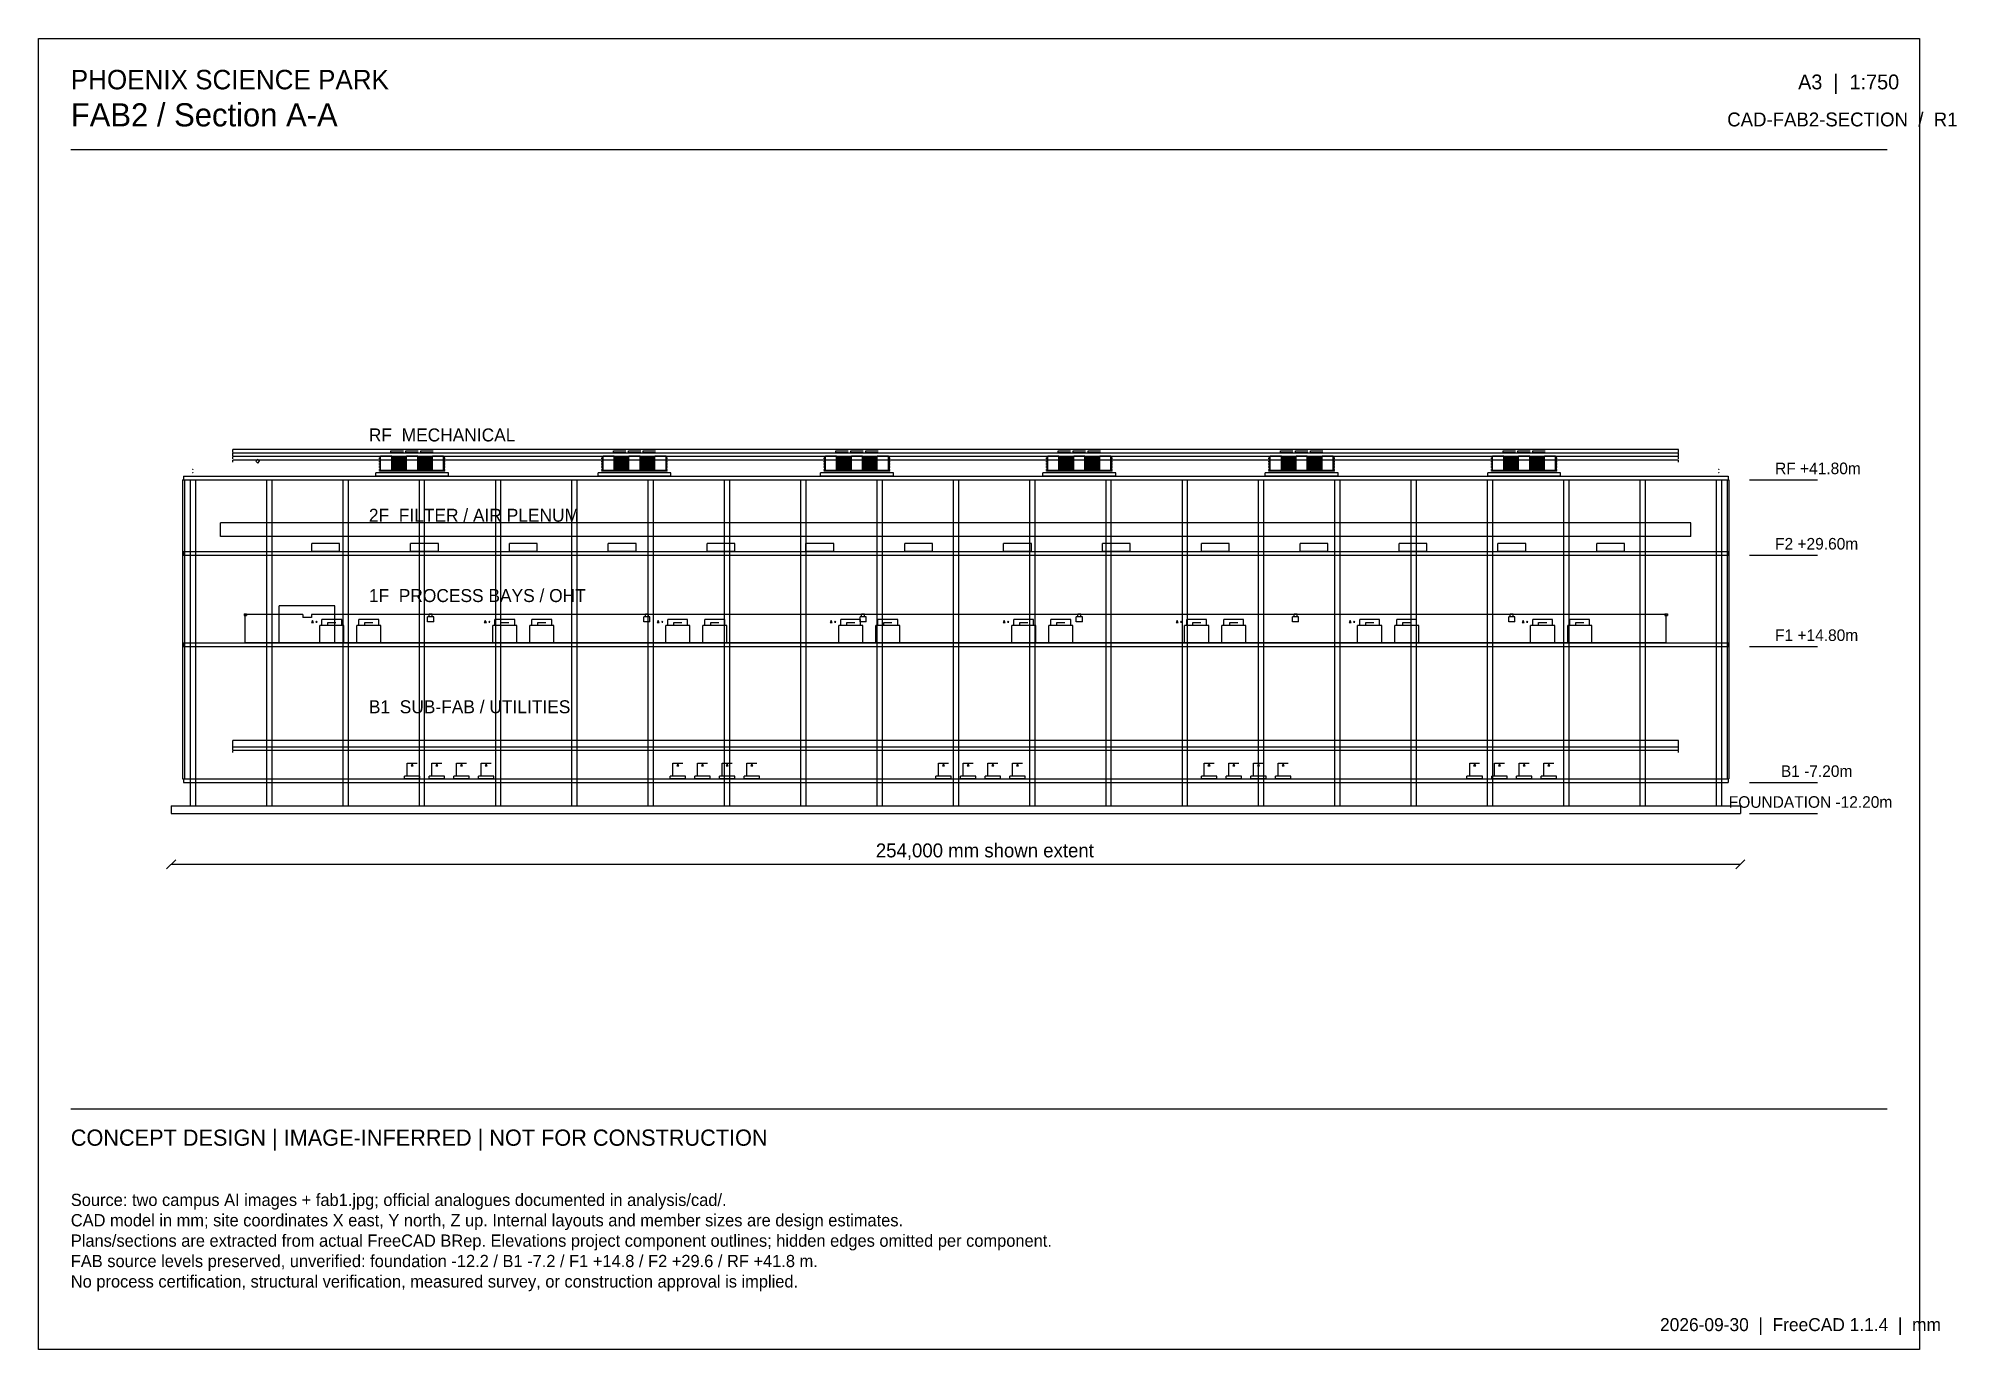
# Model space of a CAD drawing. Header units: millimetres. Extents: x 5250 to 315759, y 5250 to 217500.
import ezdxf

# ---------------------------------------------------------------- set-up
doc = ezdxf.new("R2010")
doc.units = ezdxf.units.MM

msp = doc.modelspace()

# ---------------------------------------------------------------- texts
at = {"layer": 'annotation'}
for s, height, p in [('PHOENIX SCIENCE PARK', 3150, (10500, 209250)), ('A3  |  1:750', 2400, (290100, 209250)), ('FAB2 / Section A-A', 3750, (10500, 203250)), ('CAD-FAB2-SECTION  /  R1', 2250, (278625, 203250)), ('RF  MECHANICAL', 2100, (58750, 152257.5)), ('RF +41.80m', 1875, (286375, 146957.5)), ('2F  FILTER / AIR PLENUM', 2100, (58750, 139257.5)), ('F2 +29.60m', 1875, (286375, 134757.5)), ('1F  PROCESS BAYS / OHT', 2100, (58750, 126257.5)), ('F1 +14.80m', 1875, (286375, 119957.5)), ('B1  SUB-FAB / UTILITIES', 2100, (58750, 108257.5)), ('B1 -7.20m', 1875, (287312.5, 97957.5)), ('FOUNDATION -12.20m', 1875, (278875, 92957.5)), ('254,000 mm shown extent', 2250, (140812.5, 84932.5)), ('CONCEPT DESIGN | IMAGE-INFERRED | NOT FOR CONSTRUCTION', 2625, (10500, 38250)), ('Source: two campus AI images + fab1.jpg; official analogues documented in analysis/cad/.', 1987.5, (10500, 28500)), ('CAD model in mm; site coordinates X east, Y north, Z up. Internal layouts and member sizes are design estimates.', 1987.5, (10500, 25200)), ('Plans/sections are extracted from actual FreeCAD BRep. Elevations project component outlines; hidden edges omitted per component.', 1987.5, (10500, 21900)), ('FAB source levels preserved, unverified: foundation -12.2 / B1 -7.2 / F1 +14.8 / F2 +29.6 / RF +41.8 m.', 1987.5, (10500, 18600)), ('No process certification, structural verification, measured survey, or construction approval is implied.', 1987.5, (10500, 15300)), ('2026-09-30  |  FreeCAD 1.1.4  |  mm', 2100, (267750, 8250))]:
    msp.add_text(s, height=height, dxfattribs=at).set_placement(p)

# ---------------------------------------------------------------- linework, layer by layer
at = {"layer": 'cut'}
for p, q in [((28600, 146057.5), (28600, 97657.5)), ((28600, 146057.5), (28900, 146057.5)), ((28750, 146657.5), (28750, 146057.5)), ((28750, 146657.5), (278750, 146657.5)), ((28750, 146057.5), (278750, 146057.5)), ((28900, 146057.5), (28900, 97657.5)), ((29825, 146057.5), (29825, 93257.5)), ((29825, 146057.5), (30675, 146057.5)), ((30219.69, 147740), (30250, 147792.5)), ((30280.31, 147740), (30219.69, 147740)), ((30219.69, 147190), (30250, 147242.5)), ((30280.31, 147190), (30219.69, 147190)), ((30250, 147792.5), (30280.31, 147740)), ((30250, 147242.5), (30280.31, 147190)), ((30675, 146057.5), (30675, 93257.5)), ((42175, 146057.5), (42175, 93257.5)), ((42175, 146057.5), (43025, 146057.5)), ((43025, 146057.5), (43025, 93257.5)), ((54525, 146057.5), (54525, 93257.5)), ((54525, 146057.5), (55375, 146057.5)), ((55375, 146057.5), (55375, 93257.5)), ((66875, 146057.5), (66875, 93257.5)), ((66875, 146057.5), (67725, 146057.5)), ((67725, 146057.5), (67725, 93257.5)), ((79225, 146057.5), (79225, 93257.5)), ((79225, 146057.5), (80075, 146057.5)), ((80075, 146057.5), (80075, 93257.5)), ((91575, 146057.5), (91575, 93257.5)), ((91575, 146057.5), (92425, 146057.5)), ((92425, 146057.5), (92425, 93257.5)), ((103925, 146057.5), (103925, 93257.5)), ((103925, 146057.5), (104775, 146057.5)), ((104775, 146057.5), (104775, 93257.5)), ((116275, 146057.5), (116275, 93257.5)), ((116275, 146057.5), (117125, 146057.5)), ((117125, 146057.5), (117125, 93257.5)), ((128625, 146057.5), (128625, 93257.5)), ((128625, 146057.5), (129475, 146057.5)), ((129475, 146057.5), (129475, 93257.5)), ((140975, 146057.5), (140975, 93257.5)), ((140975, 146057.5), (141825, 146057.5)), ((141825, 146057.5), (141825, 93257.5)), ((153325, 146057.5), (153325, 93257.5)), ((153325, 146057.5), (154175, 146057.5)), ((154175, 146057.5), (154175, 93257.5)), ((165675, 146057.5), (165675, 93257.5)), ((165675, 146057.5), (166525, 146057.5)), ((166525, 146057.5), (166525, 93257.5)), ((178025, 146057.5), (178025, 93257.5)), ((178025, 146057.5), (178875, 146057.5)), ((178875, 146057.5), (178875, 93257.5)), ((190375, 146057.5), (190375, 93257.5)), ((190375, 146057.5), (191225, 146057.5)), ((191225, 146057.5), (191225, 93257.5)), ((202725, 146057.5), (202725, 93257.5)), ((202725, 146057.5), (203575, 146057.5)), ((203575, 146057.5), (203575, 93257.5)), ((215075, 146057.5), (215075, 93257.5)), ((215075, 146057.5), (215925, 146057.5)), ((215925, 146057.5), (215925, 93257.5)), ((227425, 146057.5), (227425, 93257.5)), ((227425, 146057.5), (228275, 146057.5)), ((228275, 146057.5), (228275, 93257.5)), ((239775, 146057.5), (239775, 93257.5)), ((239775, 146057.5), (240625, 146057.5)), ((240625, 146057.5), (240625, 93257.5)), ((252125, 146057.5), (252125, 93257.5)), ((252125, 146057.5), (252975, 146057.5)), ((252975, 146057.5), (252975, 93257.5)), ((264475, 146057.5), (264475, 93257.5)), ((264475, 146057.5), (265325, 146057.5)), ((265325, 146057.5), (265325, 93257.5)), ((276825, 146057.5), (276825, 93257.5)), ((276825, 146057.5), (277675, 146057.5)), ((277219.69, 147740), (277250, 147792.5)), ((277280.31, 147740), (277219.69, 147740)), ((277219.69, 147190), (277250, 147242.5)), ((277280.31, 147190), (277219.69, 147190)), ((277250, 147792.5), (277280.31, 147740)), ((277250, 147242.5), (277280.31, 147190)), ((277675, 146057.5), (277675, 93257.5)), ((278600, 146057.5), (278600, 97657.5)), ((278600, 146057.5), (278900, 146057.5)), ((278750, 146657.5), (278750, 146057.5)), ((278900, 146057.5), (278900, 97657.5)), ((28750, 134457.5), (28750, 133857.5)), ((28750, 134457.5), (278750, 134457.5)), ((28750, 133857.5), (278750, 133857.5)), ((278750, 134457.5), (278750, 133857.5)), ((38550, 124357.5), (38550, 124057.5)), ((38550, 124357.5), (38950, 124357.5)), ((38950, 124357.5), (38950, 124057.5)), ((268550, 124357.5), (268550, 124057.5)), ((268550, 124357.5), (268950, 124357.5)), ((268950, 124357.5), (268950, 124057.5)), ((38550, 124057.5), (38950, 124057.5)), ((268550, 124057.5), (268950, 124057.5)), ((28750, 119657.5), (28750, 119057.5)), ((28750, 119657.5), (278750, 119657.5)), ((28750, 119057.5), (278750, 119057.5)), ((278750, 119657.5), (278750, 119057.5)), ((28600, 97657.5), (28900, 97657.5)), ((28750, 97657.5), (28750, 97057.5)), ((28750, 97657.5), (278750, 97657.5)), ((28750, 97057.5), (278750, 97057.5)), ((278600, 97657.5), (278900, 97657.5)), ((278750, 97657.5), (278750, 97057.5)), ((26750, 93257.5), (26750, 92057.5)), ((26750, 93257.5), (280750, 93257.5)), ((29825, 93257.5), (30675, 93257.5)), ((42175, 93257.5), (43025, 93257.5)), ((54525, 93257.5), (55375, 93257.5)), ((66875, 93257.5), (67725, 93257.5)), ((79225, 93257.5), (80075, 93257.5)), ((91575, 93257.5), (92425, 93257.5)), ((103925, 93257.5), (104775, 93257.5)), ((116275, 93257.5), (117125, 93257.5)), ((128625, 93257.5), (129475, 93257.5)), ((140975, 93257.5), (141825, 93257.5)), ((153325, 93257.5), (154175, 93257.5)), ((165675, 93257.5), (166525, 93257.5)), ((178025, 93257.5), (178875, 93257.5)), ((190375, 93257.5), (191225, 93257.5)), ((202725, 93257.5), (203575, 93257.5)), ((215075, 93257.5), (215925, 93257.5)), ((227425, 93257.5), (228275, 93257.5)), ((239775, 93257.5), (240625, 93257.5)), ((252125, 93257.5), (252975, 93257.5)), ((264475, 93257.5), (265325, 93257.5)), ((276825, 93257.5), (277675, 93257.5)), ((280750, 93257.5), (280750, 92057.5)), ((26750, 92057.5), (280750, 92057.5))]:
    msp.add_line(p, q, dxfattribs=at)
at = {"layer": 'dimension'}
for p, q in [((26000, 83057.5), (27500, 84557.5)), ((280000, 83057.5), (281500, 84557.5)), ((26750, 83807.5), (280750, 83807.5))]:
    msp.add_line(p, q, dxfattribs=at)
at = {"layer": 'equipment'}
for p, q in [((60450, 149707.5), (60450, 149787.5)), ((60650, 149787.5), (60450, 149787.5)), ((60650, 149707.5), (60450, 149707.5)), ((60450, 149457.5), (60450, 149537.5)), ((60650, 149537.5), (60450, 149537.5)), ((60650, 149457.5), (60450, 149457.5)), ((60450, 149207.5), (60450, 149287.5)), ((60650, 149287.5), (60450, 149287.5)), ((60650, 149207.5), (60450, 149207.5)), ((60650, 147557.5), (60650, 149857.5)), ((62450, 149857.5), (60650, 149857.5)), ((62330, 150757.5), (62355.07, 150757.5)), ((62330, 150457.5), (62330, 150757.5)), ((62330, 150457.5), (62355.07, 150457.5)), ((62355.07, 150757.5), (62429.03, 150757.5)), ((62355.07, 150457.5), (62429.03, 150457.5)), ((62429.03, 150757.5), (62548.17, 150757.5)), ((62429.03, 150457.5), (62548.17, 150457.5)), ((62450, 147557.5), (62450, 149857.5)), ((64850, 149787.5), (62450, 149787.5)), ((64850, 149707.5), (62450, 149707.5)), ((64850, 149537.5), (62450, 149537.5)), ((64850, 149457.5), (62450, 149457.5)), ((64850, 149287.5), (62450, 149287.5)), ((64850, 149207.5), (62450, 149207.5)), ((62548.17, 150757.5), (62706.51, 150757.5)), ((62548.17, 150457.5), (62706.51, 150457.5)), ((62706.51, 150757.5), (62896.12, 150757.5)), ((62706.51, 150457.5), (62896.12, 150457.5)), ((62896.12, 150757.5), (63107.48, 150757.5)), ((62896.12, 150457.5), (63107.48, 150457.5)), ((63107.48, 150757.5), (63330, 150757.5)), ((63107.48, 150457.5), (63330, 150457.5)), ((63330, 150757.5), (63552.52, 150757.5)), ((63330, 150457.5), (63552.52, 150457.5)), ((63552.52, 150757.5), (63763.88, 150757.5)), ((63552.52, 150457.5), (63763.88, 150457.5)), ((63763.88, 150757.5), (63953.49, 150757.5)), ((63763.88, 150457.5), (63953.49, 150457.5)), ((63953.49, 150757.5), (64111.83, 150757.5)), ((63953.49, 150457.5), (64111.83, 150457.5)), ((64111.83, 150757.5), (64230.97, 150757.5)), ((64111.83, 150457.5), (64230.97, 150457.5)), ((64230.97, 150757.5), (64304.93, 150757.5)), ((64230.97, 150457.5), (64304.93, 150457.5)), ((64304.93, 150757.5), (64330, 150757.5)), ((64304.93, 150457.5), (64330, 150457.5)), ((64750, 150757.5), (64775.07, 150757.5)), ((64750, 150457.5), (64750, 150757.5)), ((64750, 150457.5), (64775.07, 150457.5)), ((64775.07, 150757.5), (64849.03, 150757.5)), ((64775.07, 150457.5), (64849.03, 150457.5)), ((64849.03, 150757.5), (64968.17, 150757.5)), ((64849.03, 150457.5), (64968.17, 150457.5)), ((64850, 147557.5), (64850, 149857.5)), ((66650, 149857.5), (64850, 149857.5)), ((64968.17, 150757.5), (65126.51, 150757.5)), ((64968.17, 150457.5), (65126.51, 150457.5)), ((65126.51, 150757.5), (65316.12, 150757.5)), ((65126.51, 150457.5), (65316.12, 150457.5)), ((65316.12, 150757.5), (65527.48, 150757.5)), ((65316.12, 150457.5), (65527.48, 150457.5)), ((65527.48, 150757.5), (65750, 150757.5)), ((65527.48, 150457.5), (65750, 150457.5)), ((65750, 150757.5), (65972.52, 150757.5)), ((65750, 150457.5), (65972.52, 150457.5)), ((65972.52, 150757.5), (66183.88, 150757.5)), ((65972.52, 150457.5), (66183.88, 150457.5)), ((66183.88, 150757.5), (66373.49, 150757.5)), ((66183.88, 150457.5), (66373.49, 150457.5)), ((66373.49, 150757.5), (66531.83, 150757.5)), ((66373.49, 150457.5), (66531.83, 150457.5)), ((66531.83, 150757.5), (66650.97, 150757.5)), ((66531.83, 150457.5), (66650.97, 150457.5)), ((66650, 147557.5), (66650, 149857.5)), ((69050, 149787.5), (66650, 149787.5)), ((69050, 149707.5), (66650, 149707.5)), ((69050, 149537.5), (66650, 149537.5)), ((69050, 149457.5), (66650, 149457.5)), ((69050, 149287.5), (66650, 149287.5)), ((69050, 149207.5), (66650, 149207.5)), ((66650.97, 150757.5), (66724.93, 150757.5)), ((66650.97, 150457.5), (66724.93, 150457.5)), ((66724.93, 150757.5), (66750, 150757.5)), ((66724.93, 150457.5), (66750, 150457.5)), ((67170, 150757.5), (67195.07, 150757.5)), ((67170, 150457.5), (67170, 150757.5)), ((67170, 150457.5), (67195.07, 150457.5)), ((67195.07, 150757.5), (67269.03, 150757.5)), ((67195.07, 150457.5), (67269.03, 150457.5)), ((67269.03, 150757.5), (67388.17, 150757.5)), ((67269.03, 150457.5), (67388.17, 150457.5)), ((67388.17, 150757.5), (67546.51, 150757.5)), ((67388.17, 150457.5), (67546.51, 150457.5)), ((67546.51, 150757.5), (67736.12, 150757.5)), ((67546.51, 150457.5), (67736.12, 150457.5)), ((67736.12, 150757.5), (67947.48, 150757.5)), ((67736.12, 150457.5), (67947.48, 150457.5)), ((67947.48, 150757.5), (68170, 150757.5)), ((67947.48, 150457.5), (68170, 150457.5)), ((68170, 150757.5), (68392.52, 150757.5)), ((68170, 150457.5), (68392.52, 150457.5)), ((68392.52, 150757.5), (68603.88, 150757.5)), ((68392.52, 150457.5), (68603.88, 150457.5)), ((68603.88, 150757.5), (68793.49, 150757.5)), ((68603.88, 150457.5), (68793.49, 150457.5)), ((68793.49, 150757.5), (68951.83, 150757.5)), ((68793.49, 150457.5), (68951.83, 150457.5)), ((68951.83, 150757.5), (69070.97, 150757.5)), ((68951.83, 150457.5), (69070.97, 150457.5)), ((69050, 147557.5), (69050, 149857.5)), ((70850, 149857.5), (69050, 149857.5)), ((69070.97, 150757.5), (69144.93, 150757.5)), ((69070.97, 150457.5), (69144.93, 150457.5)), ((69144.93, 150757.5), (69170, 150757.5)), ((69144.93, 150457.5), (69170, 150457.5)), ((70850, 147557.5), (70850, 149857.5)), ((71050, 149787.5), (70850, 149787.5)), ((71050, 149707.5), (70850, 149707.5)), ((71050, 149537.5), (70850, 149537.5)), ((71050, 149457.5), (70850, 149457.5)), ((71050, 149287.5), (70850, 149287.5)), ((71050, 149207.5), (70850, 149207.5)), ((71050, 149707.5), (71050, 149787.5)), ((71050, 149457.5), (71050, 149537.5)), ((71050, 149207.5), (71050, 149287.5)), ((96450, 149707.5), (96450, 149787.5)), ((96650, 149787.5), (96450, 149787.5)), ((96650, 149707.5), (96450, 149707.5)), ((96450, 149457.5), (96450, 149537.5)), ((96650, 149537.5), (96450, 149537.5)), ((96650, 149457.5), (96450, 149457.5)), ((96450, 149207.5), (96450, 149287.5)), ((96650, 149287.5), (96450, 149287.5)), ((96650, 149207.5), (96450, 149207.5)), ((96650, 147557.5), (96650, 149857.5)), ((98450, 149857.5), (96650, 149857.5)), ((98330, 150757.5), (98355.07, 150757.5)), ((98330, 150457.5), (98330, 150757.5)), ((98330, 150457.5), (98355.07, 150457.5)), ((98355.07, 150757.5), (98429.03, 150757.5)), ((98355.07, 150457.5), (98429.03, 150457.5)), ((98429.03, 150757.5), (98548.17, 150757.5)), ((98429.03, 150457.5), (98548.17, 150457.5)), ((98450, 147557.5), (98450, 149857.5)), ((100850, 149787.5), (98450, 149787.5)), ((100850, 149707.5), (98450, 149707.5)), ((100850, 149537.5), (98450, 149537.5)), ((100850, 149457.5), (98450, 149457.5)), ((100850, 149287.5), (98450, 149287.5)), ((100850, 149207.5), (98450, 149207.5)), ((98548.17, 150757.5), (98706.51, 150757.5)), ((98548.17, 150457.5), (98706.51, 150457.5)), ((98706.51, 150757.5), (98896.12, 150757.5)), ((98706.51, 150457.5), (98896.12, 150457.5)), ((98896.12, 150757.5), (99107.48, 150757.5)), ((98896.12, 150457.5), (99107.48, 150457.5)), ((99107.48, 150757.5), (99330, 150757.5)), ((99107.48, 150457.5), (99330, 150457.5)), ((99330, 150757.5), (99552.52, 150757.5)), ((99330, 150457.5), (99552.52, 150457.5)), ((99552.52, 150757.5), (99763.88, 150757.5)), ((99552.52, 150457.5), (99763.88, 150457.5)), ((99763.88, 150757.5), (99953.49, 150757.5)), ((99763.88, 150457.5), (99953.49, 150457.5)), ((99953.49, 150757.5), (100111.83, 150757.5)), ((99953.49, 150457.5), (100111.83, 150457.5)), ((100111.83, 150757.5), (100230.97, 150757.5)), ((100111.83, 150457.5), (100230.97, 150457.5)), ((100230.97, 150757.5), (100304.93, 150757.5)), ((100230.97, 150457.5), (100304.93, 150457.5)), ((100304.93, 150757.5), (100330, 150757.5)), ((100304.93, 150457.5), (100330, 150457.5)), ((100750, 150757.5), (100775.07, 150757.5)), ((100750, 150457.5), (100750, 150757.5)), ((100750, 150457.5), (100775.07, 150457.5)), ((100775.07, 150757.5), (100849.03, 150757.5)), ((100775.07, 150457.5), (100849.03, 150457.5)), ((100849.03, 150757.5), (100968.17, 150757.5)), ((100849.03, 150457.5), (100968.17, 150457.5)), ((100850, 147557.5), (100850, 149857.5)), ((102650, 149857.5), (100850, 149857.5)), ((100968.17, 150757.5), (101126.51, 150757.5)), ((100968.17, 150457.5), (101126.51, 150457.5)), ((101126.51, 150757.5), (101316.12, 150757.5)), ((101126.51, 150457.5), (101316.12, 150457.5)), ((101316.12, 150757.5), (101527.48, 150757.5)), ((101316.12, 150457.5), (101527.48, 150457.5)), ((101527.48, 150757.5), (101750, 150757.5)), ((101527.48, 150457.5), (101750, 150457.5)), ((101750, 150757.5), (101972.52, 150757.5)), ((101750, 150457.5), (101972.52, 150457.5)), ((101972.52, 150757.5), (102183.88, 150757.5)), ((101972.52, 150457.5), (102183.88, 150457.5)), ((102183.88, 150757.5), (102373.49, 150757.5)), ((102183.88, 150457.5), (102373.49, 150457.5)), ((102373.49, 150757.5), (102531.83, 150757.5)), ((102373.49, 150457.5), (102531.83, 150457.5)), ((102531.83, 150757.5), (102650.97, 150757.5)), ((102531.83, 150457.5), (102650.97, 150457.5)), ((102650, 147557.5), (102650, 149857.5)), ((105050, 149787.5), (102650, 149787.5)), ((105050, 149707.5), (102650, 149707.5)), ((105050, 149537.5), (102650, 149537.5)), ((105050, 149457.5), (102650, 149457.5)), ((105050, 149287.5), (102650, 149287.5)), ((105050, 149207.5), (102650, 149207.5)), ((102650.97, 150757.5), (102724.93, 150757.5)), ((102650.97, 150457.5), (102724.93, 150457.5)), ((102724.93, 150757.5), (102750, 150757.5)), ((102724.93, 150457.5), (102750, 150457.5)), ((103170, 150757.5), (103195.07, 150757.5)), ((103170, 150457.5), (103170, 150757.5)), ((103170, 150457.5), (103195.07, 150457.5)), ((103195.07, 150757.5), (103269.03, 150757.5)), ((103195.07, 150457.5), (103269.03, 150457.5)), ((103269.03, 150757.5), (103388.17, 150757.5)), ((103269.03, 150457.5), (103388.17, 150457.5)), ((103388.17, 150757.5), (103546.51, 150757.5)), ((103388.17, 150457.5), (103546.51, 150457.5)), ((103546.51, 150757.5), (103736.12, 150757.5)), ((103546.51, 150457.5), (103736.12, 150457.5)), ((103736.12, 150757.5), (103947.48, 150757.5)), ((103736.12, 150457.5), (103947.48, 150457.5)), ((103947.48, 150757.5), (104170, 150757.5)), ((103947.48, 150457.5), (104170, 150457.5)), ((104170, 150757.5), (104392.52, 150757.5)), ((104170, 150457.5), (104392.52, 150457.5)), ((104392.52, 150757.5), (104603.88, 150757.5)), ((104392.52, 150457.5), (104603.88, 150457.5)), ((104603.88, 150757.5), (104793.49, 150757.5)), ((104603.88, 150457.5), (104793.49, 150457.5)), ((104793.49, 150757.5), (104951.83, 150757.5)), ((104793.49, 150457.5), (104951.83, 150457.5)), ((104951.83, 150757.5), (105070.97, 150757.5)), ((104951.83, 150457.5), (105070.97, 150457.5)), ((105050, 147557.5), (105050, 149857.5)), ((106850, 149857.5), (105050, 149857.5)), ((105070.97, 150757.5), (105144.93, 150757.5)), ((105070.97, 150457.5), (105144.93, 150457.5)), ((105144.93, 150757.5), (105170, 150757.5)), ((105144.93, 150457.5), (105170, 150457.5)), ((106850, 147557.5), (106850, 149857.5)), ((107050, 149787.5), (106850, 149787.5)), ((107050, 149707.5), (106850, 149707.5)), ((107050, 149537.5), (106850, 149537.5)), ((107050, 149457.5), (106850, 149457.5)), ((107050, 149287.5), (106850, 149287.5)), ((107050, 149207.5), (106850, 149207.5)), ((107050, 149707.5), (107050, 149787.5)), ((107050, 149457.5), (107050, 149537.5)), ((107050, 149207.5), (107050, 149287.5)), ((132450, 149707.5), (132450, 149787.5)), ((132650, 149787.5), (132450, 149787.5)), ((132650, 149707.5), (132450, 149707.5)), ((132450, 149457.5), (132450, 149537.5)), ((132650, 149537.5), (132450, 149537.5)), ((132650, 149457.5), (132450, 149457.5)), ((132450, 149207.5), (132450, 149287.5)), ((132650, 149287.5), (132450, 149287.5)), ((132650, 149207.5), (132450, 149207.5)), ((132650, 147557.5), (132650, 149857.5)), ((134450, 149857.5), (132650, 149857.5)), ((134330, 150757.5), (134355.07, 150757.5)), ((134330, 150457.5), (134330, 150757.5)), ((134330, 150457.5), (134355.07, 150457.5)), ((134355.07, 150757.5), (134429.03, 150757.5)), ((134355.07, 150457.5), (134429.03, 150457.5)), ((134429.03, 150757.5), (134548.17, 150757.5)), ((134429.03, 150457.5), (134548.17, 150457.5)), ((134450, 147557.5), (134450, 149857.5)), ((136850, 149787.5), (134450, 149787.5)), ((136850, 149707.5), (134450, 149707.5)), ((136850, 149537.5), (134450, 149537.5)), ((136850, 149457.5), (134450, 149457.5)), ((136850, 149287.5), (134450, 149287.5)), ((136850, 149207.5), (134450, 149207.5)), ((134548.17, 150757.5), (134706.51, 150757.5)), ((134548.17, 150457.5), (134706.51, 150457.5)), ((134706.51, 150757.5), (134896.12, 150757.5)), ((134706.51, 150457.5), (134896.12, 150457.5)), ((134896.12, 150757.5), (135107.48, 150757.5)), ((134896.12, 150457.5), (135107.48, 150457.5)), ((135107.48, 150757.5), (135330, 150757.5)), ((135107.48, 150457.5), (135330, 150457.5)), ((135330, 150757.5), (135552.52, 150757.5)), ((135330, 150457.5), (135552.52, 150457.5)), ((135552.52, 150757.5), (135763.88, 150757.5)), ((135552.52, 150457.5), (135763.88, 150457.5)), ((135763.88, 150757.5), (135953.49, 150757.5)), ((135763.88, 150457.5), (135953.49, 150457.5)), ((135953.49, 150757.5), (136111.83, 150757.5)), ((135953.49, 150457.5), (136111.83, 150457.5)), ((136111.83, 150757.5), (136230.97, 150757.5)), ((136111.83, 150457.5), (136230.97, 150457.5)), ((136230.97, 150757.5), (136304.93, 150757.5)), ((136230.97, 150457.5), (136304.93, 150457.5)), ((136304.93, 150757.5), (136330, 150757.5)), ((136304.93, 150457.5), (136330, 150457.5)), ((136750, 150757.5), (136775.07, 150757.5)), ((136750, 150457.5), (136750, 150757.5)), ((136750, 150457.5), (136775.07, 150457.5)), ((136775.07, 150757.5), (136849.03, 150757.5)), ((136775.07, 150457.5), (136849.03, 150457.5)), ((136849.03, 150757.5), (136968.17, 150757.5)), ((136849.03, 150457.5), (136968.17, 150457.5)), ((136850, 147557.5), (136850, 149857.5)), ((138650, 149857.5), (136850, 149857.5)), ((136968.17, 150757.5), (137126.51, 150757.5)), ((136968.17, 150457.5), (137126.51, 150457.5)), ((137126.51, 150757.5), (137316.12, 150757.5)), ((137126.51, 150457.5), (137316.12, 150457.5)), ((137316.12, 150757.5), (137527.48, 150757.5)), ((137316.12, 150457.5), (137527.48, 150457.5)), ((137527.48, 150757.5), (137750, 150757.5)), ((137527.48, 150457.5), (137750, 150457.5)), ((137750, 150757.5), (137972.52, 150757.5)), ((137750, 150457.5), (137972.52, 150457.5)), ((137972.52, 150757.5), (138183.88, 150757.5)), ((137972.52, 150457.5), (138183.88, 150457.5)), ((138183.88, 150757.5), (138373.49, 150757.5)), ((138183.88, 150457.5), (138373.49, 150457.5)), ((138373.49, 150757.5), (138531.83, 150757.5)), ((138373.49, 150457.5), (138531.83, 150457.5)), ((138531.83, 150757.5), (138650.97, 150757.5)), ((138531.83, 150457.5), (138650.97, 150457.5)), ((138650, 147557.5), (138650, 149857.5)), ((141050, 149787.5), (138650, 149787.5)), ((141050, 149707.5), (138650, 149707.5)), ((141050, 149537.5), (138650, 149537.5)), ((141050, 149457.5), (138650, 149457.5)), ((141050, 149287.5), (138650, 149287.5)), ((141050, 149207.5), (138650, 149207.5)), ((138650.97, 150757.5), (138724.93, 150757.5)), ((138650.97, 150457.5), (138724.93, 150457.5)), ((138724.93, 150757.5), (138750, 150757.5)), ((138724.93, 150457.5), (138750, 150457.5)), ((139170, 150757.5), (139195.07, 150757.5)), ((139170, 150457.5), (139170, 150757.5)), ((139170, 150457.5), (139195.07, 150457.5)), ((139195.07, 150757.5), (139269.03, 150757.5)), ((139195.07, 150457.5), (139269.03, 150457.5)), ((139269.03, 150757.5), (139388.17, 150757.5)), ((139269.03, 150457.5), (139388.17, 150457.5)), ((139388.17, 150757.5), (139546.51, 150757.5)), ((139388.17, 150457.5), (139546.51, 150457.5)), ((139546.51, 150757.5), (139736.12, 150757.5)), ((139546.51, 150457.5), (139736.12, 150457.5)), ((139736.12, 150757.5), (139947.48, 150757.5)), ((139736.12, 150457.5), (139947.48, 150457.5)), ((139947.48, 150757.5), (140170, 150757.5)), ((139947.48, 150457.5), (140170, 150457.5)), ((140170, 150757.5), (140392.52, 150757.5)), ((140170, 150457.5), (140392.52, 150457.5)), ((140392.52, 150757.5), (140603.88, 150757.5)), ((140392.52, 150457.5), (140603.88, 150457.5)), ((140603.88, 150757.5), (140793.49, 150757.5)), ((140603.88, 150457.5), (140793.49, 150457.5)), ((140793.49, 150757.5), (140951.83, 150757.5)), ((140793.49, 150457.5), (140951.83, 150457.5)), ((140951.83, 150757.5), (141070.97, 150757.5)), ((140951.83, 150457.5), (141070.97, 150457.5)), ((141050, 147557.5), (141050, 149857.5)), ((142850, 149857.5), (141050, 149857.5)), ((141070.97, 150757.5), (141144.93, 150757.5)), ((141070.97, 150457.5), (141144.93, 150457.5)), ((141144.93, 150757.5), (141170, 150757.5)), ((141144.93, 150457.5), (141170, 150457.5)), ((142850, 147557.5), (142850, 149857.5)), ((143050, 149787.5), (142850, 149787.5)), ((143050, 149707.5), (142850, 149707.5)), ((143050, 149537.5), (142850, 149537.5)), ((143050, 149457.5), (142850, 149457.5)), ((143050, 149287.5), (142850, 149287.5)), ((143050, 149207.5), (142850, 149207.5)), ((143050, 149707.5), (143050, 149787.5)), ((143050, 149457.5), (143050, 149537.5)), ((143050, 149207.5), (143050, 149287.5)), ((168450, 149707.5), (168450, 149787.5)), ((168650, 149787.5), (168450, 149787.5)), ((168650, 149707.5), (168450, 149707.5)), ((168450, 149457.5), (168450, 149537.5)), ((168650, 149537.5), (168450, 149537.5)), ((168650, 149457.5), (168450, 149457.5)), ((168450, 149207.5), (168450, 149287.5)), ((168650, 149287.5), (168450, 149287.5)), ((168650, 149207.5), (168450, 149207.5)), ((168650, 147557.5), (168650, 149857.5)), ((170450, 149857.5), (168650, 149857.5)), ((170330, 150757.5), (170355.07, 150757.5)), ((170330, 150457.5), (170330, 150757.5)), ((170330, 150457.5), (170355.07, 150457.5)), ((170355.07, 150757.5), (170429.03, 150757.5)), ((170355.07, 150457.5), (170429.03, 150457.5)), ((170429.03, 150757.5), (170548.17, 150757.5)), ((170429.03, 150457.5), (170548.17, 150457.5)), ((170450, 147557.5), (170450, 149857.5)), ((172850, 149787.5), (170450, 149787.5)), ((172850, 149707.5), (170450, 149707.5)), ((172850, 149537.5), (170450, 149537.5)), ((172850, 149457.5), (170450, 149457.5)), ((172850, 149287.5), (170450, 149287.5)), ((172850, 149207.5), (170450, 149207.5)), ((170548.17, 150757.5), (170706.51, 150757.5)), ((170548.17, 150457.5), (170706.51, 150457.5)), ((170706.51, 150757.5), (170896.12, 150757.5)), ((170706.51, 150457.5), (170896.12, 150457.5)), ((170896.12, 150757.5), (171107.48, 150757.5)), ((170896.12, 150457.5), (171107.48, 150457.5)), ((171107.48, 150757.5), (171330, 150757.5)), ((171107.48, 150457.5), (171330, 150457.5)), ((171330, 150757.5), (171552.52, 150757.5)), ((171330, 150457.5), (171552.52, 150457.5)), ((171552.52, 150757.5), (171763.88, 150757.5)), ((171552.52, 150457.5), (171763.88, 150457.5)), ((171763.88, 150757.5), (171953.49, 150757.5)), ((171763.88, 150457.5), (171953.49, 150457.5)), ((171953.49, 150757.5), (172111.83, 150757.5)), ((171953.49, 150457.5), (172111.83, 150457.5)), ((172111.83, 150757.5), (172230.97, 150757.5)), ((172111.83, 150457.5), (172230.97, 150457.5)), ((172230.97, 150757.5), (172304.93, 150757.5)), ((172230.97, 150457.5), (172304.93, 150457.5)), ((172304.93, 150757.5), (172330, 150757.5)), ((172304.93, 150457.5), (172330, 150457.5)), ((172750, 150757.5), (172775.07, 150757.5)), ((172750, 150457.5), (172750, 150757.5)), ((172750, 150457.5), (172775.07, 150457.5)), ((172775.07, 150757.5), (172849.03, 150757.5)), ((172775.07, 150457.5), (172849.03, 150457.5)), ((172849.03, 150757.5), (172968.17, 150757.5)), ((172849.03, 150457.5), (172968.17, 150457.5)), ((172850, 147557.5), (172850, 149857.5)), ((174650, 149857.5), (172850, 149857.5)), ((172968.17, 150757.5), (173126.51, 150757.5)), ((172968.17, 150457.5), (173126.51, 150457.5)), ((173126.51, 150757.5), (173316.12, 150757.5)), ((173126.51, 150457.5), (173316.12, 150457.5)), ((173316.12, 150757.5), (173527.48, 150757.5)), ((173316.12, 150457.5), (173527.48, 150457.5)), ((173527.48, 150757.5), (173750, 150757.5)), ((173527.48, 150457.5), (173750, 150457.5)), ((173750, 150757.5), (173972.52, 150757.5)), ((173750, 150457.5), (173972.52, 150457.5)), ((173972.52, 150757.5), (174183.88, 150757.5)), ((173972.52, 150457.5), (174183.88, 150457.5)), ((174183.88, 150757.5), (174373.49, 150757.5)), ((174183.88, 150457.5), (174373.49, 150457.5)), ((174373.49, 150757.5), (174531.83, 150757.5)), ((174373.49, 150457.5), (174531.83, 150457.5)), ((174531.83, 150757.5), (174650.97, 150757.5)), ((174531.83, 150457.5), (174650.97, 150457.5)), ((174650, 147557.5), (174650, 149857.5)), ((177050, 149787.5), (174650, 149787.5)), ((177050, 149707.5), (174650, 149707.5)), ((177050, 149537.5), (174650, 149537.5)), ((177050, 149457.5), (174650, 149457.5)), ((177050, 149287.5), (174650, 149287.5)), ((177050, 149207.5), (174650, 149207.5)), ((174650.97, 150757.5), (174724.93, 150757.5)), ((174650.97, 150457.5), (174724.93, 150457.5)), ((174724.93, 150757.5), (174750, 150757.5)), ((174724.93, 150457.5), (174750, 150457.5)), ((175170, 150757.5), (175195.07, 150757.5)), ((175170, 150457.5), (175170, 150757.5)), ((175170, 150457.5), (175195.07, 150457.5)), ((175195.07, 150757.5), (175269.03, 150757.5)), ((175195.07, 150457.5), (175269.03, 150457.5)), ((175269.03, 150757.5), (175388.17, 150757.5)), ((175269.03, 150457.5), (175388.17, 150457.5)), ((175388.17, 150757.5), (175546.51, 150757.5)), ((175388.17, 150457.5), (175546.51, 150457.5)), ((175546.51, 150757.5), (175736.12, 150757.5)), ((175546.51, 150457.5), (175736.12, 150457.5)), ((175736.12, 150757.5), (175947.48, 150757.5)), ((175736.12, 150457.5), (175947.48, 150457.5)), ((175947.48, 150757.5), (176170, 150757.5)), ((175947.48, 150457.5), (176170, 150457.5)), ((176170, 150757.5), (176392.52, 150757.5)), ((176170, 150457.5), (176392.52, 150457.5)), ((176392.52, 150757.5), (176603.88, 150757.5)), ((176392.52, 150457.5), (176603.88, 150457.5)), ((176603.88, 150757.5), (176793.49, 150757.5)), ((176603.88, 150457.5), (176793.49, 150457.5)), ((176793.49, 150757.5), (176951.83, 150757.5)), ((176793.49, 150457.5), (176951.83, 150457.5)), ((176951.83, 150757.5), (177070.97, 150757.5)), ((176951.83, 150457.5), (177070.97, 150457.5)), ((177050, 147557.5), (177050, 149857.5)), ((178850, 149857.5), (177050, 149857.5)), ((177070.97, 150757.5), (177144.93, 150757.5)), ((177070.97, 150457.5), (177144.93, 150457.5)), ((177144.93, 150757.5), (177170, 150757.5)), ((177144.93, 150457.5), (177170, 150457.5)), ((178850, 147557.5), (178850, 149857.5)), ((179050, 149787.5), (178850, 149787.5)), ((179050, 149707.5), (178850, 149707.5)), ((179050, 149537.5), (178850, 149537.5)), ((179050, 149457.5), (178850, 149457.5)), ((179050, 149287.5), (178850, 149287.5)), ((179050, 149207.5), (178850, 149207.5)), ((179050, 149707.5), (179050, 149787.5)), ((179050, 149457.5), (179050, 149537.5)), ((179050, 149207.5), (179050, 149287.5)), ((204450, 149707.5), (204450, 149787.5)), ((204650, 149787.5), (204450, 149787.5)), ((204650, 149707.5), (204450, 149707.5)), ((204450, 149457.5), (204450, 149537.5)), ((204650, 149537.5), (204450, 149537.5)), ((204650, 149457.5), (204450, 149457.5)), ((204450, 149207.5), (204450, 149287.5)), ((204650, 149287.5), (204450, 149287.5)), ((204650, 149207.5), (204450, 149207.5)), ((204650, 147557.5), (204650, 149857.5)), ((206450, 149857.5), (204650, 149857.5)), ((206330, 150757.5), (206355.07, 150757.5)), ((206330, 150457.5), (206330, 150757.5)), ((206330, 150457.5), (206355.07, 150457.5)), ((206355.07, 150757.5), (206429.03, 150757.5)), ((206355.07, 150457.5), (206429.03, 150457.5)), ((206429.03, 150757.5), (206548.17, 150757.5)), ((206429.03, 150457.5), (206548.17, 150457.5)), ((206450, 147557.5), (206450, 149857.5)), ((208850, 149787.5), (206450, 149787.5)), ((208850, 149707.5), (206450, 149707.5)), ((208850, 149537.5), (206450, 149537.5)), ((208850, 149457.5), (206450, 149457.5)), ((208850, 149287.5), (206450, 149287.5)), ((208850, 149207.5), (206450, 149207.5)), ((206548.17, 150757.5), (206706.51, 150757.5)), ((206548.17, 150457.5), (206706.51, 150457.5)), ((206706.51, 150757.5), (206896.12, 150757.5)), ((206706.51, 150457.5), (206896.12, 150457.5)), ((206896.12, 150757.5), (207107.48, 150757.5)), ((206896.12, 150457.5), (207107.48, 150457.5)), ((207107.48, 150757.5), (207330, 150757.5)), ((207107.48, 150457.5), (207330, 150457.5)), ((207330, 150757.5), (207552.52, 150757.5)), ((207330, 150457.5), (207552.52, 150457.5)), ((207552.52, 150757.5), (207763.88, 150757.5)), ((207552.52, 150457.5), (207763.88, 150457.5)), ((207763.88, 150757.5), (207953.49, 150757.5)), ((207763.88, 150457.5), (207953.49, 150457.5)), ((207953.49, 150757.5), (208111.83, 150757.5)), ((207953.49, 150457.5), (208111.83, 150457.5)), ((208111.83, 150757.5), (208230.97, 150757.5)), ((208111.83, 150457.5), (208230.97, 150457.5)), ((208230.97, 150757.5), (208304.93, 150757.5)), ((208230.97, 150457.5), (208304.93, 150457.5)), ((208304.93, 150757.5), (208330, 150757.5)), ((208304.93, 150457.5), (208330, 150457.5)), ((208750, 150757.5), (208775.07, 150757.5)), ((208750, 150457.5), (208750, 150757.5)), ((208750, 150457.5), (208775.07, 150457.5)), ((208775.07, 150757.5), (208849.03, 150757.5)), ((208775.07, 150457.5), (208849.03, 150457.5)), ((208849.03, 150757.5), (208968.17, 150757.5)), ((208849.03, 150457.5), (208968.17, 150457.5)), ((208850, 147557.5), (208850, 149857.5)), ((210650, 149857.5), (208850, 149857.5)), ((208968.17, 150757.5), (209126.51, 150757.5)), ((208968.17, 150457.5), (209126.51, 150457.5)), ((209126.51, 150757.5), (209316.12, 150757.5)), ((209126.51, 150457.5), (209316.12, 150457.5)), ((209316.12, 150757.5), (209527.48, 150757.5)), ((209316.12, 150457.5), (209527.48, 150457.5)), ((209527.48, 150757.5), (209750, 150757.5)), ((209527.48, 150457.5), (209750, 150457.5)), ((209750, 150757.5), (209972.52, 150757.5)), ((209750, 150457.5), (209972.52, 150457.5)), ((209972.52, 150757.5), (210183.88, 150757.5)), ((209972.52, 150457.5), (210183.88, 150457.5)), ((210183.88, 150757.5), (210373.49, 150757.5)), ((210183.88, 150457.5), (210373.49, 150457.5)), ((210373.49, 150757.5), (210531.83, 150757.5)), ((210373.49, 150457.5), (210531.83, 150457.5)), ((210531.83, 150757.5), (210650.97, 150757.5)), ((210531.83, 150457.5), (210650.97, 150457.5)), ((210650, 147557.5), (210650, 149857.5)), ((213050, 149787.5), (210650, 149787.5)), ((213050, 149707.5), (210650, 149707.5)), ((213050, 149537.5), (210650, 149537.5)), ((213050, 149457.5), (210650, 149457.5)), ((213050, 149287.5), (210650, 149287.5)), ((213050, 149207.5), (210650, 149207.5)), ((210650.97, 150757.5), (210724.93, 150757.5)), ((210650.97, 150457.5), (210724.93, 150457.5)), ((210724.93, 150757.5), (210750, 150757.5)), ((210724.93, 150457.5), (210750, 150457.5)), ((211170, 150757.5), (211195.07, 150757.5)), ((211170, 150457.5), (211170, 150757.5)), ((211170, 150457.5), (211195.07, 150457.5)), ((211195.07, 150757.5), (211269.03, 150757.5)), ((211195.07, 150457.5), (211269.03, 150457.5)), ((211269.03, 150757.5), (211388.17, 150757.5)), ((211269.03, 150457.5), (211388.17, 150457.5)), ((211388.17, 150757.5), (211546.51, 150757.5)), ((211388.17, 150457.5), (211546.51, 150457.5)), ((211546.51, 150757.5), (211736.12, 150757.5)), ((211546.51, 150457.5), (211736.12, 150457.5)), ((211736.12, 150757.5), (211947.48, 150757.5)), ((211736.12, 150457.5), (211947.48, 150457.5)), ((211947.48, 150757.5), (212170, 150757.5)), ((211947.48, 150457.5), (212170, 150457.5)), ((212170, 150757.5), (212392.52, 150757.5)), ((212170, 150457.5), (212392.52, 150457.5)), ((212392.52, 150757.5), (212603.88, 150757.5)), ((212392.52, 150457.5), (212603.88, 150457.5)), ((212603.88, 150757.5), (212793.49, 150757.5)), ((212603.88, 150457.5), (212793.49, 150457.5)), ((212793.49, 150757.5), (212951.83, 150757.5)), ((212793.49, 150457.5), (212951.83, 150457.5)), ((212951.83, 150757.5), (213070.97, 150757.5)), ((212951.83, 150457.5), (213070.97, 150457.5)), ((213050, 147557.5), (213050, 149857.5)), ((214850, 149857.5), (213050, 149857.5)), ((213070.97, 150757.5), (213144.93, 150757.5)), ((213070.97, 150457.5), (213144.93, 150457.5)), ((213144.93, 150757.5), (213170, 150757.5)), ((213144.93, 150457.5), (213170, 150457.5)), ((214850, 147557.5), (214850, 149857.5)), ((215050, 149787.5), (214850, 149787.5)), ((215050, 149707.5), (214850, 149707.5)), ((215050, 149537.5), (214850, 149537.5)), ((215050, 149457.5), (214850, 149457.5)), ((215050, 149287.5), (214850, 149287.5)), ((215050, 149207.5), (214850, 149207.5)), ((215050, 149707.5), (215050, 149787.5)), ((215050, 149457.5), (215050, 149537.5)), ((215050, 149207.5), (215050, 149287.5)), ((240450, 149707.5), (240450, 149787.5)), ((240650, 149787.5), (240450, 149787.5)), ((240650, 149707.5), (240450, 149707.5)), ((240450, 149457.5), (240450, 149537.5)), ((240650, 149537.5), (240450, 149537.5)), ((240650, 149457.5), (240450, 149457.5)), ((240450, 149207.5), (240450, 149287.5)), ((240650, 149287.5), (240450, 149287.5)), ((240650, 149207.5), (240450, 149207.5)), ((240650, 147557.5), (240650, 149857.5)), ((242450, 149857.5), (240650, 149857.5)), ((242330, 150757.5), (242355.07, 150757.5)), ((242330, 150457.5), (242330, 150757.5)), ((242330, 150457.5), (242355.07, 150457.5)), ((242355.07, 150757.5), (242429.03, 150757.5)), ((242355.07, 150457.5), (242429.03, 150457.5)), ((242429.03, 150757.5), (242548.17, 150757.5)), ((242429.03, 150457.5), (242548.17, 150457.5)), ((242450, 147557.5), (242450, 149857.5)), ((244850, 149787.5), (242450, 149787.5)), ((244850, 149707.5), (242450, 149707.5)), ((244850, 149537.5), (242450, 149537.5)), ((244850, 149457.5), (242450, 149457.5)), ((244850, 149287.5), (242450, 149287.5)), ((244850, 149207.5), (242450, 149207.5)), ((242548.17, 150757.5), (242706.51, 150757.5)), ((242548.17, 150457.5), (242706.51, 150457.5)), ((242706.51, 150757.5), (242896.12, 150757.5)), ((242706.51, 150457.5), (242896.12, 150457.5)), ((242896.12, 150757.5), (243107.48, 150757.5)), ((242896.12, 150457.5), (243107.48, 150457.5)), ((243107.48, 150757.5), (243330, 150757.5)), ((243107.48, 150457.5), (243330, 150457.5)), ((243330, 150757.5), (243552.52, 150757.5)), ((243330, 150457.5), (243552.52, 150457.5)), ((243552.52, 150757.5), (243763.88, 150757.5)), ((243552.52, 150457.5), (243763.88, 150457.5)), ((243763.88, 150757.5), (243953.49, 150757.5)), ((243763.88, 150457.5), (243953.49, 150457.5)), ((243953.49, 150757.5), (244111.83, 150757.5)), ((243953.49, 150457.5), (244111.83, 150457.5)), ((244111.83, 150757.5), (244230.97, 150757.5)), ((244111.83, 150457.5), (244230.97, 150457.5)), ((244230.97, 150757.5), (244304.93, 150757.5)), ((244230.97, 150457.5), (244304.93, 150457.5)), ((244304.93, 150757.5), (244330, 150757.5)), ((244304.93, 150457.5), (244330, 150457.5)), ((244750, 150757.5), (244775.07, 150757.5)), ((244750, 150457.5), (244750, 150757.5)), ((244750, 150457.5), (244775.07, 150457.5)), ((244775.07, 150757.5), (244849.03, 150757.5)), ((244775.07, 150457.5), (244849.03, 150457.5)), ((244849.03, 150757.5), (244968.17, 150757.5)), ((244849.03, 150457.5), (244968.17, 150457.5)), ((244850, 147557.5), (244850, 149857.5)), ((246650, 149857.5), (244850, 149857.5)), ((244968.17, 150757.5), (245126.51, 150757.5)), ((244968.17, 150457.5), (245126.51, 150457.5)), ((245126.51, 150757.5), (245316.12, 150757.5)), ((245126.51, 150457.5), (245316.12, 150457.5)), ((245316.12, 150757.5), (245527.48, 150757.5)), ((245316.12, 150457.5), (245527.48, 150457.5)), ((245527.48, 150757.5), (245750, 150757.5)), ((245527.48, 150457.5), (245750, 150457.5)), ((245750, 150757.5), (245972.52, 150757.5)), ((245750, 150457.5), (245972.52, 150457.5)), ((245972.52, 150757.5), (246183.88, 150757.5)), ((245972.52, 150457.5), (246183.88, 150457.5)), ((246183.88, 150757.5), (246373.49, 150757.5)), ((246183.88, 150457.5), (246373.49, 150457.5)), ((246373.49, 150757.5), (246531.83, 150757.5)), ((246373.49, 150457.5), (246531.83, 150457.5)), ((246531.83, 150757.5), (246650.97, 150757.5)), ((246531.83, 150457.5), (246650.97, 150457.5)), ((246650, 147557.5), (246650, 149857.5)), ((249050, 149787.5), (246650, 149787.5)), ((249050, 149707.5), (246650, 149707.5)), ((249050, 149537.5), (246650, 149537.5)), ((249050, 149457.5), (246650, 149457.5)), ((249050, 149287.5), (246650, 149287.5)), ((249050, 149207.5), (246650, 149207.5)), ((246650.97, 150757.5), (246724.93, 150757.5)), ((246650.97, 150457.5), (246724.93, 150457.5)), ((246724.93, 150757.5), (246750, 150757.5)), ((246724.93, 150457.5), (246750, 150457.5)), ((247170, 150757.5), (247195.07, 150757.5)), ((247170, 150457.5), (247170, 150757.5)), ((247170, 150457.5), (247195.07, 150457.5)), ((247195.07, 150757.5), (247269.03, 150757.5)), ((247195.07, 150457.5), (247269.03, 150457.5)), ((247269.03, 150757.5), (247388.17, 150757.5)), ((247269.03, 150457.5), (247388.17, 150457.5)), ((247388.17, 150757.5), (247546.51, 150757.5)), ((247388.17, 150457.5), (247546.51, 150457.5)), ((247546.51, 150757.5), (247736.12, 150757.5)), ((247546.51, 150457.5), (247736.12, 150457.5)), ((247736.12, 150757.5), (247947.48, 150757.5)), ((247736.12, 150457.5), (247947.48, 150457.5)), ((247947.48, 150757.5), (248170, 150757.5)), ((247947.48, 150457.5), (248170, 150457.5)), ((248170, 150757.5), (248392.52, 150757.5)), ((248170, 150457.5), (248392.52, 150457.5)), ((248392.52, 150757.5), (248603.88, 150757.5)), ((248392.52, 150457.5), (248603.88, 150457.5)), ((248603.88, 150757.5), (248793.49, 150757.5)), ((248603.88, 150457.5), (248793.49, 150457.5)), ((248793.49, 150757.5), (248951.83, 150757.5)), ((248793.49, 150457.5), (248951.83, 150457.5)), ((248951.83, 150757.5), (249070.97, 150757.5)), ((248951.83, 150457.5), (249070.97, 150457.5)), ((249050, 147557.5), (249050, 149857.5)), ((250850, 149857.5), (249050, 149857.5)), ((249070.97, 150757.5), (249144.93, 150757.5)), ((249070.97, 150457.5), (249144.93, 150457.5)), ((249144.93, 150757.5), (249170, 150757.5)), ((249144.93, 150457.5), (249170, 150457.5)), ((250850, 147557.5), (250850, 149857.5)), ((251050, 149787.5), (250850, 149787.5)), ((251050, 149707.5), (250850, 149707.5)), ((251050, 149537.5), (250850, 149537.5)), ((251050, 149457.5), (250850, 149457.5)), ((251050, 149287.5), (250850, 149287.5)), ((251050, 149207.5), (250850, 149207.5)), ((251050, 149707.5), (251050, 149787.5)), ((251050, 149457.5), (251050, 149537.5)), ((251050, 149207.5), (251050, 149287.5)), ((71650, 147157.5), (59850, 147157.5)), ((59850, 146657.5), (59850, 147157.5)), ((71650, 146657.5), (59850, 146657.5)), ((60450, 148957.5), (60450, 149037.5)), ((60650, 149037.5), (60450, 149037.5)), ((60650, 148957.5), (60450, 148957.5)), ((60450, 148707.5), (60450, 148787.5)), ((60650, 148787.5), (60450, 148787.5)), ((60650, 148707.5), (60450, 148707.5)), ((60450, 148457.5), (60450, 148537.5)), ((60650, 148537.5), (60450, 148537.5)), ((60650, 148457.5), (60450, 148457.5)), ((60450, 148207.5), (60450, 148287.5)), ((60650, 148287.5), (60450, 148287.5)), ((60650, 148207.5), (60450, 148207.5)), ((60450, 147957.5), (60450, 148037.5)), ((60650, 148037.5), (60450, 148037.5)), ((60650, 147957.5), (60450, 147957.5)), ((60450, 147707.5), (60450, 147787.5)), ((60650, 147787.5), (60450, 147787.5)), ((60650, 147707.5), (60450, 147707.5)), ((60450, 147457.5), (60450, 147537.5)), ((71050, 147537.5), (60450, 147537.5)), ((71050, 147457.5), (60450, 147457.5)), ((62450, 147557.5), (60650, 147557.5)), ((64850, 149037.5), (62450, 149037.5)), ((64850, 148957.5), (62450, 148957.5)), ((64850, 148787.5), (62450, 148787.5)), ((64850, 148707.5), (62450, 148707.5)), ((64850, 148537.5), (62450, 148537.5)), ((64850, 148457.5), (62450, 148457.5)), ((64850, 148287.5), (62450, 148287.5)), ((64850, 148207.5), (62450, 148207.5)), ((64850, 148037.5), (62450, 148037.5)), ((64850, 147957.5), (62450, 147957.5)), ((64850, 147787.5), (62450, 147787.5)), ((64850, 147707.5), (62450, 147707.5)), ((66650, 147557.5), (64850, 147557.5)), ((69050, 149037.5), (66650, 149037.5)), ((69050, 148957.5), (66650, 148957.5)), ((69050, 148787.5), (66650, 148787.5)), ((69050, 148707.5), (66650, 148707.5)), ((69050, 148537.5), (66650, 148537.5)), ((69050, 148457.5), (66650, 148457.5)), ((69050, 148287.5), (66650, 148287.5)), ((69050, 148207.5), (66650, 148207.5)), ((69050, 148037.5), (66650, 148037.5)), ((69050, 147957.5), (66650, 147957.5)), ((69050, 147787.5), (66650, 147787.5)), ((69050, 147707.5), (66650, 147707.5)), ((70850, 147557.5), (69050, 147557.5)), ((71050, 149037.5), (70850, 149037.5)), ((71050, 148957.5), (70850, 148957.5)), ((71050, 148787.5), (70850, 148787.5)), ((71050, 148707.5), (70850, 148707.5)), ((71050, 148537.5), (70850, 148537.5)), ((71050, 148457.5), (70850, 148457.5)), ((71050, 148287.5), (70850, 148287.5)), ((71050, 148207.5), (70850, 148207.5)), ((71050, 148037.5), (70850, 148037.5)), ((71050, 147957.5), (70850, 147957.5)), ((71050, 147787.5), (70850, 147787.5)), ((71050, 147707.5), (70850, 147707.5)), ((71050, 148957.5), (71050, 149037.5)), ((71050, 148707.5), (71050, 148787.5)), ((71050, 148457.5), (71050, 148537.5)), ((71050, 148207.5), (71050, 148287.5)), ((71050, 147957.5), (71050, 148037.5)), ((71050, 147707.5), (71050, 147787.5)), ((71050, 147457.5), (71050, 147537.5)), ((71650, 146657.5), (71650, 147157.5)), ((107650, 147157.5), (95850, 147157.5)), ((95850, 146657.5), (95850, 147157.5)), ((107650, 146657.5), (95850, 146657.5)), ((96450, 148957.5), (96450, 149037.5)), ((96650, 149037.5), (96450, 149037.5)), ((96650, 148957.5), (96450, 148957.5)), ((96450, 148707.5), (96450, 148787.5)), ((96650, 148787.5), (96450, 148787.5)), ((96650, 148707.5), (96450, 148707.5)), ((96450, 148457.5), (96450, 148537.5)), ((96650, 148537.5), (96450, 148537.5)), ((96650, 148457.5), (96450, 148457.5)), ((96450, 148207.5), (96450, 148287.5)), ((96650, 148287.5), (96450, 148287.5)), ((96650, 148207.5), (96450, 148207.5)), ((96450, 147957.5), (96450, 148037.5)), ((96650, 148037.5), (96450, 148037.5)), ((96650, 147957.5), (96450, 147957.5)), ((96450, 147707.5), (96450, 147787.5)), ((96650, 147787.5), (96450, 147787.5)), ((96650, 147707.5), (96450, 147707.5)), ((96450, 147457.5), (96450, 147537.5)), ((107050, 147537.5), (96450, 147537.5)), ((107050, 147457.5), (96450, 147457.5)), ((98450, 147557.5), (96650, 147557.5)), ((100850, 149037.5), (98450, 149037.5)), ((100850, 148957.5), (98450, 148957.5)), ((100850, 148787.5), (98450, 148787.5)), ((100850, 148707.5), (98450, 148707.5)), ((100850, 148537.5), (98450, 148537.5)), ((100850, 148457.5), (98450, 148457.5)), ((100850, 148287.5), (98450, 148287.5)), ((100850, 148207.5), (98450, 148207.5)), ((100850, 148037.5), (98450, 148037.5)), ((100850, 147957.5), (98450, 147957.5)), ((100850, 147787.5), (98450, 147787.5)), ((100850, 147707.5), (98450, 147707.5)), ((102650, 147557.5), (100850, 147557.5)), ((105050, 149037.5), (102650, 149037.5)), ((105050, 148957.5), (102650, 148957.5)), ((105050, 148787.5), (102650, 148787.5)), ((105050, 148707.5), (102650, 148707.5)), ((105050, 148537.5), (102650, 148537.5)), ((105050, 148457.5), (102650, 148457.5)), ((105050, 148287.5), (102650, 148287.5)), ((105050, 148207.5), (102650, 148207.5)), ((105050, 148037.5), (102650, 148037.5)), ((105050, 147957.5), (102650, 147957.5)), ((105050, 147787.5), (102650, 147787.5)), ((105050, 147707.5), (102650, 147707.5)), ((106850, 147557.5), (105050, 147557.5)), ((107050, 149037.5), (106850, 149037.5)), ((107050, 148957.5), (106850, 148957.5)), ((107050, 148787.5), (106850, 148787.5)), ((107050, 148707.5), (106850, 148707.5)), ((107050, 148537.5), (106850, 148537.5)), ((107050, 148457.5), (106850, 148457.5)), ((107050, 148287.5), (106850, 148287.5)), ((107050, 148207.5), (106850, 148207.5)), ((107050, 148037.5), (106850, 148037.5)), ((107050, 147957.5), (106850, 147957.5)), ((107050, 147787.5), (106850, 147787.5)), ((107050, 147707.5), (106850, 147707.5)), ((107050, 148957.5), (107050, 149037.5)), ((107050, 148707.5), (107050, 148787.5)), ((107050, 148457.5), (107050, 148537.5)), ((107050, 148207.5), (107050, 148287.5)), ((107050, 147957.5), (107050, 148037.5)), ((107050, 147707.5), (107050, 147787.5)), ((107050, 147457.5), (107050, 147537.5)), ((107650, 146657.5), (107650, 147157.5)), ((143650, 147157.5), (131850, 147157.5)), ((131850, 146657.5), (131850, 147157.5)), ((143650, 146657.5), (131850, 146657.5)), ((132450, 148957.5), (132450, 149037.5)), ((132650, 149037.5), (132450, 149037.5)), ((132650, 148957.5), (132450, 148957.5)), ((132450, 148707.5), (132450, 148787.5)), ((132650, 148787.5), (132450, 148787.5)), ((132650, 148707.5), (132450, 148707.5)), ((132450, 148457.5), (132450, 148537.5)), ((132650, 148537.5), (132450, 148537.5)), ((132650, 148457.5), (132450, 148457.5)), ((132450, 148207.5), (132450, 148287.5)), ((132650, 148287.5), (132450, 148287.5)), ((132650, 148207.5), (132450, 148207.5)), ((132450, 147957.5), (132450, 148037.5)), ((132650, 148037.5), (132450, 148037.5)), ((132650, 147957.5), (132450, 147957.5)), ((132450, 147707.5), (132450, 147787.5)), ((132650, 147787.5), (132450, 147787.5)), ((132650, 147707.5), (132450, 147707.5)), ((132450, 147457.5), (132450, 147537.5)), ((143050, 147537.5), (132450, 147537.5)), ((143050, 147457.5), (132450, 147457.5)), ((134450, 147557.5), (132650, 147557.5)), ((136850, 149037.5), (134450, 149037.5)), ((136850, 148957.5), (134450, 148957.5)), ((136850, 148787.5), (134450, 148787.5)), ((136850, 148707.5), (134450, 148707.5)), ((136850, 148537.5), (134450, 148537.5)), ((136850, 148457.5), (134450, 148457.5)), ((136850, 148287.5), (134450, 148287.5)), ((136850, 148207.5), (134450, 148207.5)), ((136850, 148037.5), (134450, 148037.5)), ((136850, 147957.5), (134450, 147957.5)), ((136850, 147787.5), (134450, 147787.5)), ((136850, 147707.5), (134450, 147707.5)), ((138650, 147557.5), (136850, 147557.5)), ((141050, 149037.5), (138650, 149037.5)), ((141050, 148957.5), (138650, 148957.5)), ((141050, 148787.5), (138650, 148787.5)), ((141050, 148707.5), (138650, 148707.5)), ((141050, 148537.5), (138650, 148537.5)), ((141050, 148457.5), (138650, 148457.5)), ((141050, 148287.5), (138650, 148287.5)), ((141050, 148207.5), (138650, 148207.5)), ((141050, 148037.5), (138650, 148037.5)), ((141050, 147957.5), (138650, 147957.5)), ((141050, 147787.5), (138650, 147787.5)), ((141050, 147707.5), (138650, 147707.5)), ((142850, 147557.5), (141050, 147557.5)), ((143050, 149037.5), (142850, 149037.5)), ((143050, 148957.5), (142850, 148957.5)), ((143050, 148787.5), (142850, 148787.5)), ((143050, 148707.5), (142850, 148707.5)), ((143050, 148537.5), (142850, 148537.5)), ((143050, 148457.5), (142850, 148457.5)), ((143050, 148287.5), (142850, 148287.5)), ((143050, 148207.5), (142850, 148207.5)), ((143050, 148037.5), (142850, 148037.5)), ((143050, 147957.5), (142850, 147957.5)), ((143050, 147787.5), (142850, 147787.5)), ((143050, 147707.5), (142850, 147707.5)), ((143050, 148957.5), (143050, 149037.5)), ((143050, 148707.5), (143050, 148787.5)), ((143050, 148457.5), (143050, 148537.5)), ((143050, 148207.5), (143050, 148287.5)), ((143050, 147957.5), (143050, 148037.5)), ((143050, 147707.5), (143050, 147787.5)), ((143050, 147457.5), (143050, 147537.5)), ((143650, 146657.5), (143650, 147157.5)), ((179650, 147157.5), (167850, 147157.5)), ((167850, 146657.5), (167850, 147157.5)), ((179650, 146657.5), (167850, 146657.5)), ((168450, 148957.5), (168450, 149037.5)), ((168650, 149037.5), (168450, 149037.5)), ((168650, 148957.5), (168450, 148957.5)), ((168450, 148707.5), (168450, 148787.5)), ((168650, 148787.5), (168450, 148787.5)), ((168650, 148707.5), (168450, 148707.5)), ((168450, 148457.5), (168450, 148537.5)), ((168650, 148537.5), (168450, 148537.5)), ((168650, 148457.5), (168450, 148457.5)), ((168450, 148207.5), (168450, 148287.5)), ((168650, 148287.5), (168450, 148287.5)), ((168650, 148207.5), (168450, 148207.5)), ((168450, 147957.5), (168450, 148037.5)), ((168650, 148037.5), (168450, 148037.5)), ((168650, 147957.5), (168450, 147957.5)), ((168450, 147707.5), (168450, 147787.5)), ((168650, 147787.5), (168450, 147787.5)), ((168650, 147707.5), (168450, 147707.5)), ((168450, 147457.5), (168450, 147537.5)), ((179050, 147537.5), (168450, 147537.5)), ((179050, 147457.5), (168450, 147457.5)), ((170450, 147557.5), (168650, 147557.5)), ((172850, 149037.5), (170450, 149037.5)), ((172850, 148957.5), (170450, 148957.5)), ((172850, 148787.5), (170450, 148787.5)), ((172850, 148707.5), (170450, 148707.5)), ((172850, 148537.5), (170450, 148537.5)), ((172850, 148457.5), (170450, 148457.5)), ((172850, 148287.5), (170450, 148287.5)), ((172850, 148207.5), (170450, 148207.5)), ((172850, 148037.5), (170450, 148037.5)), ((172850, 147957.5), (170450, 147957.5)), ((172850, 147787.5), (170450, 147787.5)), ((172850, 147707.5), (170450, 147707.5)), ((174650, 147557.5), (172850, 147557.5)), ((177050, 149037.5), (174650, 149037.5)), ((177050, 148957.5), (174650, 148957.5)), ((177050, 148787.5), (174650, 148787.5)), ((177050, 148707.5), (174650, 148707.5)), ((177050, 148537.5), (174650, 148537.5)), ((177050, 148457.5), (174650, 148457.5)), ((177050, 148287.5), (174650, 148287.5)), ((177050, 148207.5), (174650, 148207.5)), ((177050, 148037.5), (174650, 148037.5)), ((177050, 147957.5), (174650, 147957.5)), ((177050, 147787.5), (174650, 147787.5)), ((177050, 147707.5), (174650, 147707.5)), ((178850, 147557.5), (177050, 147557.5)), ((179050, 149037.5), (178850, 149037.5)), ((179050, 148957.5), (178850, 148957.5)), ((179050, 148787.5), (178850, 148787.5)), ((179050, 148707.5), (178850, 148707.5)), ((179050, 148537.5), (178850, 148537.5)), ((179050, 148457.5), (178850, 148457.5)), ((179050, 148287.5), (178850, 148287.5)), ((179050, 148207.5), (178850, 148207.5)), ((179050, 148037.5), (178850, 148037.5)), ((179050, 147957.5), (178850, 147957.5)), ((179050, 147787.5), (178850, 147787.5)), ((179050, 147707.5), (178850, 147707.5)), ((179050, 148957.5), (179050, 149037.5)), ((179050, 148707.5), (179050, 148787.5)), ((179050, 148457.5), (179050, 148537.5)), ((179050, 148207.5), (179050, 148287.5)), ((179050, 147957.5), (179050, 148037.5)), ((179050, 147707.5), (179050, 147787.5)), ((179050, 147457.5), (179050, 147537.5)), ((179650, 146657.5), (179650, 147157.5)), ((215650, 147157.5), (203850, 147157.5)), ((203850, 146657.5), (203850, 147157.5)), ((215650, 146657.5), (203850, 146657.5)), ((204450, 148957.5), (204450, 149037.5)), ((204650, 149037.5), (204450, 149037.5)), ((204650, 148957.5), (204450, 148957.5)), ((204450, 148707.5), (204450, 148787.5)), ((204650, 148787.5), (204450, 148787.5)), ((204650, 148707.5), (204450, 148707.5)), ((204450, 148457.5), (204450, 148537.5)), ((204650, 148537.5), (204450, 148537.5)), ((204650, 148457.5), (204450, 148457.5)), ((204450, 148207.5), (204450, 148287.5)), ((204650, 148287.5), (204450, 148287.5)), ((204650, 148207.5), (204450, 148207.5)), ((204450, 147957.5), (204450, 148037.5)), ((204650, 148037.5), (204450, 148037.5)), ((204650, 147957.5), (204450, 147957.5)), ((204450, 147707.5), (204450, 147787.5)), ((204650, 147787.5), (204450, 147787.5)), ((204650, 147707.5), (204450, 147707.5)), ((204450, 147457.5), (204450, 147537.5)), ((215050, 147537.5), (204450, 147537.5)), ((215050, 147457.5), (204450, 147457.5)), ((206450, 147557.5), (204650, 147557.5)), ((208850, 149037.5), (206450, 149037.5)), ((208850, 148957.5), (206450, 148957.5)), ((208850, 148787.5), (206450, 148787.5)), ((208850, 148707.5), (206450, 148707.5)), ((208850, 148537.5), (206450, 148537.5)), ((208850, 148457.5), (206450, 148457.5)), ((208850, 148287.5), (206450, 148287.5)), ((208850, 148207.5), (206450, 148207.5)), ((208850, 148037.5), (206450, 148037.5)), ((208850, 147957.5), (206450, 147957.5)), ((208850, 147787.5), (206450, 147787.5)), ((208850, 147707.5), (206450, 147707.5)), ((210650, 147557.5), (208850, 147557.5)), ((213050, 149037.5), (210650, 149037.5)), ((213050, 148957.5), (210650, 148957.5)), ((213050, 148787.5), (210650, 148787.5)), ((213050, 148707.5), (210650, 148707.5)), ((213050, 148537.5), (210650, 148537.5)), ((213050, 148457.5), (210650, 148457.5)), ((213050, 148287.5), (210650, 148287.5)), ((213050, 148207.5), (210650, 148207.5)), ((213050, 148037.5), (210650, 148037.5)), ((213050, 147957.5), (210650, 147957.5)), ((213050, 147787.5), (210650, 147787.5)), ((213050, 147707.5), (210650, 147707.5)), ((214850, 147557.5), (213050, 147557.5)), ((215050, 149037.5), (214850, 149037.5)), ((215050, 148957.5), (214850, 148957.5)), ((215050, 148787.5), (214850, 148787.5)), ((215050, 148707.5), (214850, 148707.5)), ((215050, 148537.5), (214850, 148537.5)), ((215050, 148457.5), (214850, 148457.5)), ((215050, 148287.5), (214850, 148287.5)), ((215050, 148207.5), (214850, 148207.5)), ((215050, 148037.5), (214850, 148037.5)), ((215050, 147957.5), (214850, 147957.5)), ((215050, 147787.5), (214850, 147787.5)), ((215050, 147707.5), (214850, 147707.5)), ((215050, 148957.5), (215050, 149037.5)), ((215050, 148707.5), (215050, 148787.5)), ((215050, 148457.5), (215050, 148537.5)), ((215050, 148207.5), (215050, 148287.5)), ((215050, 147957.5), (215050, 148037.5)), ((215050, 147707.5), (215050, 147787.5)), ((215050, 147457.5), (215050, 147537.5)), ((215650, 146657.5), (215650, 147157.5)), ((251650, 147157.5), (239850, 147157.5)), ((239850, 146657.5), (239850, 147157.5)), ((251650, 146657.5), (239850, 146657.5)), ((240450, 148957.5), (240450, 149037.5)), ((240650, 149037.5), (240450, 149037.5)), ((240650, 148957.5), (240450, 148957.5)), ((240450, 148707.5), (240450, 148787.5)), ((240650, 148787.5), (240450, 148787.5)), ((240650, 148707.5), (240450, 148707.5)), ((240450, 148457.5), (240450, 148537.5)), ((240650, 148537.5), (240450, 148537.5)), ((240650, 148457.5), (240450, 148457.5)), ((240450, 148207.5), (240450, 148287.5)), ((240650, 148287.5), (240450, 148287.5)), ((240650, 148207.5), (240450, 148207.5)), ((240450, 147957.5), (240450, 148037.5)), ((240650, 148037.5), (240450, 148037.5)), ((240650, 147957.5), (240450, 147957.5)), ((240450, 147707.5), (240450, 147787.5)), ((240650, 147787.5), (240450, 147787.5)), ((240650, 147707.5), (240450, 147707.5)), ((240450, 147457.5), (240450, 147537.5)), ((251050, 147537.5), (240450, 147537.5)), ((251050, 147457.5), (240450, 147457.5)), ((242450, 147557.5), (240650, 147557.5)), ((244850, 149037.5), (242450, 149037.5)), ((244850, 148957.5), (242450, 148957.5)), ((244850, 148787.5), (242450, 148787.5)), ((244850, 148707.5), (242450, 148707.5)), ((244850, 148537.5), (242450, 148537.5)), ((244850, 148457.5), (242450, 148457.5)), ((244850, 148287.5), (242450, 148287.5)), ((244850, 148207.5), (242450, 148207.5)), ((244850, 148037.5), (242450, 148037.5)), ((244850, 147957.5), (242450, 147957.5)), ((244850, 147787.5), (242450, 147787.5)), ((244850, 147707.5), (242450, 147707.5)), ((246650, 147557.5), (244850, 147557.5)), ((249050, 149037.5), (246650, 149037.5)), ((249050, 148957.5), (246650, 148957.5)), ((249050, 148787.5), (246650, 148787.5)), ((249050, 148707.5), (246650, 148707.5)), ((249050, 148537.5), (246650, 148537.5)), ((249050, 148457.5), (246650, 148457.5)), ((249050, 148287.5), (246650, 148287.5)), ((249050, 148207.5), (246650, 148207.5)), ((249050, 148037.5), (246650, 148037.5)), ((249050, 147957.5), (246650, 147957.5)), ((249050, 147787.5), (246650, 147787.5)), ((249050, 147707.5), (246650, 147707.5)), ((250850, 147557.5), (249050, 147557.5)), ((251050, 149037.5), (250850, 149037.5)), ((251050, 148957.5), (250850, 148957.5)), ((251050, 148787.5), (250850, 148787.5)), ((251050, 148707.5), (250850, 148707.5)), ((251050, 148537.5), (250850, 148537.5)), ((251050, 148457.5), (250850, 148457.5)), ((251050, 148287.5), (250850, 148287.5)), ((251050, 148207.5), (250850, 148207.5)), ((251050, 148037.5), (250850, 148037.5)), ((251050, 147957.5), (250850, 147957.5)), ((251050, 147787.5), (250850, 147787.5)), ((251050, 147707.5), (250850, 147707.5)), ((251050, 148957.5), (251050, 149037.5)), ((251050, 148707.5), (251050, 148787.5)), ((251050, 148457.5), (251050, 148537.5)), ((251050, 148207.5), (251050, 148287.5)), ((251050, 147957.5), (251050, 148037.5)), ((251050, 147707.5), (251050, 147787.5)), ((251050, 147457.5), (251050, 147537.5)), ((251650, 146657.5), (251650, 147157.5)), ((49500, 134457.5), (49500, 135757.5)), ((54000, 135757.5), (49500, 135757.5)), ((54000, 134457.5), (49500, 134457.5)), ((54000, 134457.5), (54000, 135757.5)), ((65500, 134457.5), (65500, 135757.5)), ((70000, 135757.5), (65500, 135757.5)), ((70000, 134457.5), (65500, 134457.5)), ((70000, 134457.5), (70000, 135757.5)), ((81500, 134457.5), (81500, 135757.5)), ((86000, 135757.5), (81500, 135757.5)), ((86000, 134457.5), (81500, 134457.5)), ((86000, 134457.5), (86000, 135757.5)), ((97500, 134457.5), (97500, 135757.5)), ((102000, 135757.5), (97500, 135757.5)), ((102000, 134457.5), (97500, 134457.5)), ((102000, 134457.5), (102000, 135757.5)), ((113500, 134457.5), (113500, 135757.5)), ((118000, 135757.5), (113500, 135757.5)), ((118000, 134457.5), (113500, 134457.5)), ((118000, 134457.5), (118000, 135757.5)), ((129500, 134457.5), (129500, 135757.5)), ((134000, 135757.5), (129500, 135757.5)), ((134000, 134457.5), (129500, 134457.5)), ((134000, 134457.5), (134000, 135757.5)), ((145500, 134457.5), (145500, 135757.5)), ((150000, 135757.5), (145500, 135757.5)), ((150000, 134457.5), (145500, 134457.5)), ((150000, 134457.5), (150000, 135757.5)), ((161500, 134457.5), (161500, 135757.5)), ((166000, 135757.5), (161500, 135757.5)), ((166000, 134457.5), (161500, 134457.5)), ((166000, 134457.5), (166000, 135757.5)), ((177500, 134457.5), (177500, 135757.5)), ((182000, 135757.5), (177500, 135757.5)), ((182000, 134457.5), (177500, 134457.5)), ((182000, 134457.5), (182000, 135757.5)), ((193500, 134457.5), (193500, 135757.5)), ((198000, 135757.5), (193500, 135757.5)), ((198000, 134457.5), (193500, 134457.5)), ((198000, 134457.5), (198000, 135757.5)), ((209500, 134457.5), (209500, 135757.5)), ((214000, 135757.5), (209500, 135757.5)), ((214000, 134457.5), (209500, 134457.5)), ((214000, 134457.5), (214000, 135757.5)), ((225500, 134457.5), (225500, 135757.5)), ((230000, 135757.5), (225500, 135757.5)), ((230000, 134457.5), (225500, 134457.5)), ((230000, 134457.5), (230000, 135757.5)), ((241500, 134457.5), (241500, 135757.5)), ((246000, 135757.5), (241500, 135757.5)), ((246000, 134457.5), (241500, 134457.5)), ((246000, 134457.5), (246000, 135757.5)), ((257500, 134457.5), (257500, 135757.5)), ((262000, 135757.5), (257500, 135757.5)), ((262000, 134457.5), (257500, 134457.5)), ((262000, 134457.5), (262000, 135757.5)), ((44250, 119657.5), (44250, 125657.5)), ((53250, 125657.5), (44250, 125657.5)), ((53250, 119657.5), (53250, 125657.5)), ((68500, 123857.5), (68500, 124307.5)), ((69000, 124307.5), (68500, 124307.5)), ((69000, 123857.5), (69000, 124307.5)), ((103500, 123857.5), (103500, 124307.5)), ((104000, 124307.5), (103500, 124307.5)), ((104000, 123857.5), (104000, 124307.5)), ((138500, 123857.5), (138500, 124307.5)), ((139000, 124307.5), (138500, 124307.5)), ((139000, 123857.5), (139000, 124307.5)), ((173500, 123857.5), (173500, 124307.5)), ((174000, 124307.5), (173500, 124307.5)), ((174000, 123857.5), (174000, 124307.5)), ((208500, 123857.5), (208500, 124307.5)), ((209000, 124307.5), (208500, 124307.5)), ((209000, 123857.5), (209000, 124307.5)), ((243500, 123857.5), (243500, 124307.5)), ((244000, 124307.5), (243500, 124307.5)), ((244000, 123857.5), (244000, 124307.5)), ((68250, 123057.5), (68250, 123857.5)), ((69250, 123857.5), (68250, 123857.5)), ((69250, 123057.5), (68250, 123057.5)), ((69250, 123057.5), (69250, 123857.5)), ((103250, 123057.5), (103250, 123857.5)), ((104250, 123857.5), (103250, 123857.5)), ((104250, 123057.5), (103250, 123057.5)), ((104250, 123057.5), (104250, 123857.5)), ((138250, 123057.5), (138250, 123857.5)), ((139250, 123857.5), (138250, 123857.5)), ((139250, 123057.5), (138250, 123057.5)), ((139250, 123057.5), (139250, 123857.5)), ((173250, 123057.5), (173250, 123857.5)), ((174250, 123857.5), (173250, 123857.5)), ((174250, 123057.5), (173250, 123057.5)), ((174250, 123057.5), (174250, 123857.5)), ((208250, 123057.5), (208250, 123857.5)), ((209250, 123857.5), (208250, 123857.5)), ((209250, 123057.5), (208250, 123057.5)), ((209250, 123057.5), (209250, 123857.5)), ((243250, 123057.5), (243250, 123857.5)), ((244250, 123857.5), (243250, 123857.5)), ((244250, 123057.5), (243250, 123057.5)), ((244250, 123057.5), (244250, 123857.5)), ((53250, 119657.5), (44250, 119657.5)), ((64950, 100157.5), (64970.06, 100157.5)), ((64950, 98057.5), (64950, 100157.5)), ((64970.06, 100157.5), (65029.22, 100157.5)), ((65029.22, 100157.5), (65124.53, 100157.5)), ((65124.53, 100157.5), (65251.21, 100157.5)), ((65251.21, 100157.5), (65402.89, 100157.5)), ((65402.89, 100157.5), (65571.98, 100157.5)), ((65571.98, 100157.5), (65750, 100157.5)), ((65750, 100057.5), (65576.79, 99757.5)), ((65576.79, 99757.5), (65923.21, 99757.5)), ((65750, 100157.5), (65928.02, 100157.5)), ((65923.21, 99757.5), (65750, 100057.5)), ((65928.02, 100157.5), (66097.11, 100157.5)), ((66097.11, 100157.5), (66248.79, 100157.5)), ((66248.79, 100157.5), (66375.47, 100157.5)), ((66375.47, 100157.5), (66470.78, 100157.5)), ((66470.78, 100157.5), (66529.94, 100157.5)), ((66529.94, 100157.5), (66550, 100157.5)), ((68950, 100157.5), (68970.06, 100157.5)), ((68950, 98057.5), (68950, 100157.5)), ((68970.06, 100157.5), (69029.22, 100157.5)), ((69029.22, 100157.5), (69124.53, 100157.5)), ((69124.53, 100157.5), (69251.21, 100157.5)), ((69251.21, 100157.5), (69402.89, 100157.5)), ((69402.89, 100157.5), (69571.98, 100157.5)), ((69571.98, 100157.5), (69750, 100157.5)), ((69750, 100057.5), (69576.79, 99757.5)), ((69576.79, 99757.5), (69923.21, 99757.5)), ((69750, 100157.5), (69928.02, 100157.5)), ((69923.21, 99757.5), (69750, 100057.5)), ((69928.02, 100157.5), (70097.11, 100157.5)), ((70097.11, 100157.5), (70248.79, 100157.5)), ((70248.79, 100157.5), (70375.47, 100157.5)), ((70375.47, 100157.5), (70470.78, 100157.5)), ((70470.78, 100157.5), (70529.94, 100157.5)), ((70529.94, 100157.5), (70550, 100157.5)), ((72950, 100157.5), (72970.06, 100157.5)), ((72950, 98057.5), (72950, 100157.5)), ((72970.06, 100157.5), (73029.22, 100157.5)), ((73029.22, 100157.5), (73124.53, 100157.5)), ((73124.53, 100157.5), (73251.21, 100157.5)), ((73251.21, 100157.5), (73402.89, 100157.5)), ((73402.89, 100157.5), (73571.98, 100157.5)), ((73571.98, 100157.5), (73750, 100157.5)), ((73750, 100057.5), (73576.79, 99757.5)), ((73576.79, 99757.5), (73923.21, 99757.5)), ((73750, 100157.5), (73928.02, 100157.5)), ((73923.21, 99757.5), (73750, 100057.5)), ((73928.02, 100157.5), (74097.11, 100157.5)), ((74097.11, 100157.5), (74248.79, 100157.5)), ((74248.79, 100157.5), (74375.47, 100157.5)), ((74375.47, 100157.5), (74470.78, 100157.5)), ((74470.78, 100157.5), (74529.94, 100157.5)), ((74529.94, 100157.5), (74550, 100157.5)), ((76950, 100157.5), (76970.06, 100157.5)), ((76950, 98057.5), (76950, 100157.5)), ((76970.06, 100157.5), (77029.22, 100157.5)), ((77029.22, 100157.5), (77124.53, 100157.5)), ((77124.53, 100157.5), (77251.21, 100157.5)), ((77251.21, 100157.5), (77402.89, 100157.5)), ((77402.89, 100157.5), (77571.98, 100157.5)), ((77571.98, 100157.5), (77750, 100157.5)), ((77750, 100057.5), (77576.79, 99757.5)), ((77576.79, 99757.5), (77923.21, 99757.5)), ((77750, 100157.5), (77928.02, 100157.5)), ((77923.21, 99757.5), (77750, 100057.5)), ((77928.02, 100157.5), (78097.11, 100157.5)), ((78097.11, 100157.5), (78248.79, 100157.5)), ((78248.79, 100157.5), (78375.47, 100157.5)), ((78375.47, 100157.5), (78470.78, 100157.5)), ((78470.78, 100157.5), (78529.94, 100157.5)), ((78529.94, 100157.5), (78550, 100157.5)), ((107950, 100157.5), (107970.06, 100157.5)), ((107950, 98057.5), (107950, 100157.5)), ((107970.06, 100157.5), (108029.22, 100157.5)), ((108029.22, 100157.5), (108124.53, 100157.5)), ((108124.53, 100157.5), (108251.21, 100157.5)), ((108251.21, 100157.5), (108402.89, 100157.5)), ((108402.89, 100157.5), (108571.98, 100157.5)), ((108571.98, 100157.5), (108750, 100157.5)), ((108750, 100057.5), (108576.79, 99757.5)), ((108576.79, 99757.5), (108923.21, 99757.5)), ((108750, 100157.5), (108928.02, 100157.5)), ((108923.21, 99757.5), (108750, 100057.5)), ((108928.02, 100157.5), (109097.11, 100157.5)), ((109097.11, 100157.5), (109248.79, 100157.5)), ((109248.79, 100157.5), (109375.47, 100157.5)), ((109375.47, 100157.5), (109470.78, 100157.5)), ((109470.78, 100157.5), (109529.94, 100157.5)), ((109529.94, 100157.5), (109550, 100157.5)), ((111950, 100157.5), (111970.06, 100157.5)), ((111950, 98057.5), (111950, 100157.5)), ((111970.06, 100157.5), (112029.22, 100157.5)), ((112029.22, 100157.5), (112124.53, 100157.5)), ((112124.53, 100157.5), (112251.21, 100157.5)), ((112251.21, 100157.5), (112402.89, 100157.5)), ((112402.89, 100157.5), (112571.98, 100157.5)), ((112571.98, 100157.5), (112750, 100157.5)), ((112750, 100057.5), (112576.79, 99757.5)), ((112576.79, 99757.5), (112923.21, 99757.5)), ((112750, 100157.5), (112928.02, 100157.5)), ((112923.21, 99757.5), (112750, 100057.5)), ((112928.02, 100157.5), (113097.11, 100157.5)), ((113097.11, 100157.5), (113248.79, 100157.5)), ((113248.79, 100157.5), (113375.47, 100157.5)), ((113375.47, 100157.5), (113470.78, 100157.5)), ((113470.78, 100157.5), (113529.94, 100157.5)), ((113529.94, 100157.5), (113550, 100157.5)), ((115950, 100157.5), (115970.06, 100157.5)), ((115950, 98057.5), (115950, 100157.5)), ((115970.06, 100157.5), (116029.22, 100157.5)), ((116029.22, 100157.5), (116124.53, 100157.5)), ((116124.53, 100157.5), (116251.21, 100157.5)), ((116251.21, 100157.5), (116402.89, 100157.5)), ((116402.89, 100157.5), (116571.98, 100157.5)), ((116571.98, 100157.5), (116750, 100157.5)), ((116750, 100057.5), (116576.79, 99757.5)), ((116576.79, 99757.5), (116923.21, 99757.5)), ((116750, 100157.5), (116928.02, 100157.5)), ((116923.21, 99757.5), (116750, 100057.5)), ((116928.02, 100157.5), (117097.11, 100157.5)), ((117097.11, 100157.5), (117248.79, 100157.5)), ((117248.79, 100157.5), (117375.47, 100157.5)), ((117375.47, 100157.5), (117470.78, 100157.5)), ((117470.78, 100157.5), (117529.94, 100157.5)), ((117529.94, 100157.5), (117550, 100157.5)), ((119950, 100157.5), (119970.06, 100157.5)), ((119950, 98057.5), (119950, 100157.5)), ((119970.06, 100157.5), (120029.22, 100157.5)), ((120029.22, 100157.5), (120124.53, 100157.5)), ((120124.53, 100157.5), (120251.21, 100157.5)), ((120251.21, 100157.5), (120402.89, 100157.5)), ((120402.89, 100157.5), (120571.98, 100157.5)), ((120571.98, 100157.5), (120750, 100157.5)), ((120750, 100057.5), (120576.79, 99757.5)), ((120576.79, 99757.5), (120923.21, 99757.5)), ((120750, 100157.5), (120928.02, 100157.5)), ((120923.21, 99757.5), (120750, 100057.5)), ((120928.02, 100157.5), (121097.11, 100157.5)), ((121097.11, 100157.5), (121248.79, 100157.5)), ((121248.79, 100157.5), (121375.47, 100157.5)), ((121375.47, 100157.5), (121470.78, 100157.5)), ((121470.78, 100157.5), (121529.94, 100157.5)), ((121529.94, 100157.5), (121550, 100157.5)), ((150950, 100157.5), (150970.06, 100157.5)), ((150950, 98057.5), (150950, 100157.5)), ((150970.06, 100157.5), (151029.22, 100157.5)), ((151029.22, 100157.5), (151124.53, 100157.5)), ((151124.53, 100157.5), (151251.21, 100157.5)), ((151251.21, 100157.5), (151402.89, 100157.5)), ((151402.89, 100157.5), (151571.98, 100157.5)), ((151571.98, 100157.5), (151750, 100157.5)), ((151750, 100057.5), (151576.79, 99757.5)), ((151576.79, 99757.5), (151923.21, 99757.5)), ((151750, 100157.5), (151928.02, 100157.5)), ((151923.21, 99757.5), (151750, 100057.5)), ((151928.02, 100157.5), (152097.11, 100157.5)), ((152097.11, 100157.5), (152248.79, 100157.5)), ((152248.79, 100157.5), (152375.47, 100157.5)), ((152375.47, 100157.5), (152470.78, 100157.5)), ((152470.78, 100157.5), (152529.94, 100157.5)), ((152529.94, 100157.5), (152550, 100157.5)), ((154950, 100157.5), (154970.06, 100157.5)), ((154950, 98057.5), (154950, 100157.5)), ((154970.06, 100157.5), (155029.22, 100157.5)), ((155029.22, 100157.5), (155124.53, 100157.5)), ((155124.53, 100157.5), (155251.21, 100157.5)), ((155251.21, 100157.5), (155402.89, 100157.5)), ((155402.89, 100157.5), (155571.98, 100157.5)), ((155571.98, 100157.5), (155750, 100157.5)), ((155750, 100057.5), (155576.79, 99757.5)), ((155576.79, 99757.5), (155923.21, 99757.5)), ((155750, 100157.5), (155928.02, 100157.5)), ((155923.21, 99757.5), (155750, 100057.5)), ((155928.02, 100157.5), (156097.11, 100157.5)), ((156097.11, 100157.5), (156248.79, 100157.5)), ((156248.79, 100157.5), (156375.47, 100157.5)), ((156375.47, 100157.5), (156470.78, 100157.5)), ((156470.78, 100157.5), (156529.94, 100157.5)), ((156529.94, 100157.5), (156550, 100157.5)), ((158950, 100157.5), (158970.06, 100157.5)), ((158950, 98057.5), (158950, 100157.5)), ((158970.06, 100157.5), (159029.22, 100157.5)), ((159029.22, 100157.5), (159124.53, 100157.5)), ((159124.53, 100157.5), (159251.21, 100157.5)), ((159251.21, 100157.5), (159402.89, 100157.5)), ((159402.89, 100157.5), (159571.98, 100157.5)), ((159571.98, 100157.5), (159750, 100157.5)), ((159750, 100057.5), (159576.79, 99757.5)), ((159576.79, 99757.5), (159923.21, 99757.5)), ((159750, 100157.5), (159928.02, 100157.5)), ((159923.21, 99757.5), (159750, 100057.5)), ((159928.02, 100157.5), (160097.11, 100157.5)), ((160097.11, 100157.5), (160248.79, 100157.5)), ((160248.79, 100157.5), (160375.47, 100157.5)), ((160375.47, 100157.5), (160470.78, 100157.5)), ((160470.78, 100157.5), (160529.94, 100157.5)), ((160529.94, 100157.5), (160550, 100157.5)), ((162950, 100157.5), (162970.06, 100157.5)), ((162950, 98057.5), (162950, 100157.5)), ((162970.06, 100157.5), (163029.22, 100157.5)), ((163029.22, 100157.5), (163124.53, 100157.5)), ((163124.53, 100157.5), (163251.21, 100157.5)), ((163251.21, 100157.5), (163402.89, 100157.5)), ((163402.89, 100157.5), (163571.98, 100157.5)), ((163571.98, 100157.5), (163750, 100157.5)), ((163750, 100057.5), (163576.79, 99757.5)), ((163576.79, 99757.5), (163923.21, 99757.5)), ((163750, 100157.5), (163928.02, 100157.5)), ((163923.21, 99757.5), (163750, 100057.5)), ((163928.02, 100157.5), (164097.11, 100157.5)), ((164097.11, 100157.5), (164248.79, 100157.5)), ((164248.79, 100157.5), (164375.47, 100157.5)), ((164375.47, 100157.5), (164470.78, 100157.5)), ((164470.78, 100157.5), (164529.94, 100157.5)), ((164529.94, 100157.5), (164550, 100157.5)), ((193950, 100157.5), (193970.06, 100157.5)), ((193950, 98057.5), (193950, 100157.5)), ((193970.06, 100157.5), (194029.22, 100157.5)), ((194029.22, 100157.5), (194124.53, 100157.5)), ((194124.53, 100157.5), (194251.21, 100157.5)), ((194251.21, 100157.5), (194402.89, 100157.5)), ((194402.89, 100157.5), (194571.98, 100157.5)), ((194571.98, 100157.5), (194750, 100157.5)), ((194750, 100057.5), (194576.79, 99757.5)), ((194576.79, 99757.5), (194923.21, 99757.5)), ((194750, 100157.5), (194928.02, 100157.5)), ((194923.21, 99757.5), (194750, 100057.5)), ((194928.02, 100157.5), (195097.11, 100157.5)), ((195097.11, 100157.5), (195248.79, 100157.5)), ((195248.79, 100157.5), (195375.47, 100157.5)), ((195375.47, 100157.5), (195470.78, 100157.5)), ((195470.78, 100157.5), (195529.94, 100157.5)), ((195529.94, 100157.5), (195550, 100157.5)), ((197950, 100157.5), (197970.06, 100157.5)), ((197950, 98057.5), (197950, 100157.5)), ((197970.06, 100157.5), (198029.22, 100157.5)), ((198029.22, 100157.5), (198124.53, 100157.5)), ((198124.53, 100157.5), (198251.21, 100157.5)), ((198251.21, 100157.5), (198402.89, 100157.5)), ((198402.89, 100157.5), (198571.98, 100157.5)), ((198571.98, 100157.5), (198750, 100157.5)), ((198750, 100057.5), (198576.79, 99757.5)), ((198576.79, 99757.5), (198923.21, 99757.5)), ((198750, 100157.5), (198928.02, 100157.5)), ((198923.21, 99757.5), (198750, 100057.5)), ((198928.02, 100157.5), (199097.11, 100157.5)), ((199097.11, 100157.5), (199248.79, 100157.5)), ((199248.79, 100157.5), (199375.47, 100157.5)), ((199375.47, 100157.5), (199470.78, 100157.5)), ((199470.78, 100157.5), (199529.94, 100157.5)), ((199529.94, 100157.5), (199550, 100157.5)), ((201950, 100157.5), (201970.06, 100157.5)), ((201950, 98057.5), (201950, 100157.5)), ((201970.06, 100157.5), (202029.22, 100157.5)), ((202029.22, 100157.5), (202124.53, 100157.5)), ((202124.53, 100157.5), (202251.21, 100157.5)), ((202251.21, 100157.5), (202402.89, 100157.5)), ((202402.89, 100157.5), (202571.98, 100157.5)), ((202571.98, 100157.5), (202750, 100157.5)), ((202750, 100057.5), (202576.79, 99757.5)), ((202576.79, 99757.5), (202923.21, 99757.5)), ((202750, 100157.5), (202928.02, 100157.5)), ((202923.21, 99757.5), (202750, 100057.5)), ((202928.02, 100157.5), (203097.11, 100157.5)), ((203097.11, 100157.5), (203248.79, 100157.5)), ((203248.79, 100157.5), (203375.47, 100157.5)), ((203375.47, 100157.5), (203470.78, 100157.5)), ((203470.78, 100157.5), (203529.94, 100157.5)), ((203529.94, 100157.5), (203550, 100157.5)), ((205950, 100157.5), (205970.06, 100157.5)), ((205950, 98057.5), (205950, 100157.5)), ((205970.06, 100157.5), (206029.22, 100157.5)), ((206029.22, 100157.5), (206124.53, 100157.5)), ((206124.53, 100157.5), (206251.21, 100157.5)), ((206251.21, 100157.5), (206402.89, 100157.5)), ((206402.89, 100157.5), (206571.98, 100157.5)), ((206571.98, 100157.5), (206750, 100157.5)), ((206750, 100057.5), (206576.79, 99757.5)), ((206576.79, 99757.5), (206923.21, 99757.5)), ((206750, 100157.5), (206928.02, 100157.5)), ((206923.21, 99757.5), (206750, 100057.5)), ((206928.02, 100157.5), (207097.11, 100157.5)), ((207097.11, 100157.5), (207248.79, 100157.5)), ((207248.79, 100157.5), (207375.47, 100157.5)), ((207375.47, 100157.5), (207470.78, 100157.5)), ((207470.78, 100157.5), (207529.94, 100157.5)), ((207529.94, 100157.5), (207550, 100157.5)), ((236950, 100157.5), (236970.06, 100157.5)), ((236950, 98057.5), (236950, 100157.5)), ((236970.06, 100157.5), (237029.22, 100157.5)), ((237029.22, 100157.5), (237124.53, 100157.5)), ((237124.53, 100157.5), (237251.21, 100157.5)), ((237251.21, 100157.5), (237402.89, 100157.5)), ((237402.89, 100157.5), (237571.98, 100157.5)), ((237571.98, 100157.5), (237750, 100157.5)), ((237750, 100057.5), (237576.79, 99757.5)), ((237576.79, 99757.5), (237923.21, 99757.5)), ((237750, 100157.5), (237928.02, 100157.5)), ((237923.21, 99757.5), (237750, 100057.5)), ((237928.02, 100157.5), (238097.11, 100157.5)), ((238097.11, 100157.5), (238248.79, 100157.5)), ((238248.79, 100157.5), (238375.47, 100157.5)), ((238375.47, 100157.5), (238470.78, 100157.5)), ((238470.78, 100157.5), (238529.94, 100157.5)), ((238529.94, 100157.5), (238550, 100157.5)), ((240950, 100157.5), (240970.06, 100157.5)), ((240950, 98057.5), (240950, 100157.5)), ((240970.06, 100157.5), (241029.22, 100157.5)), ((241029.22, 100157.5), (241124.53, 100157.5)), ((241124.53, 100157.5), (241251.21, 100157.5)), ((241251.21, 100157.5), (241402.89, 100157.5)), ((241402.89, 100157.5), (241571.98, 100157.5)), ((241571.98, 100157.5), (241750, 100157.5)), ((241750, 100057.5), (241576.79, 99757.5)), ((241576.79, 99757.5), (241923.21, 99757.5)), ((241750, 100157.5), (241928.02, 100157.5)), ((241923.21, 99757.5), (241750, 100057.5)), ((241928.02, 100157.5), (242097.11, 100157.5)), ((242097.11, 100157.5), (242248.79, 100157.5)), ((242248.79, 100157.5), (242375.47, 100157.5)), ((242375.47, 100157.5), (242470.78, 100157.5)), ((242470.78, 100157.5), (242529.94, 100157.5)), ((242529.94, 100157.5), (242550, 100157.5)), ((244950, 100157.5), (244970.06, 100157.5)), ((244950, 98057.5), (244950, 100157.5)), ((244970.06, 100157.5), (245029.22, 100157.5)), ((245029.22, 100157.5), (245124.53, 100157.5)), ((245124.53, 100157.5), (245251.21, 100157.5)), ((245251.21, 100157.5), (245402.89, 100157.5)), ((245402.89, 100157.5), (245571.98, 100157.5)), ((245571.98, 100157.5), (245750, 100157.5)), ((245750, 100057.5), (245576.79, 99757.5)), ((245576.79, 99757.5), (245923.21, 99757.5)), ((245750, 100157.5), (245928.02, 100157.5)), ((245923.21, 99757.5), (245750, 100057.5)), ((245928.02, 100157.5), (246097.11, 100157.5)), ((246097.11, 100157.5), (246248.79, 100157.5)), ((246248.79, 100157.5), (246375.47, 100157.5)), ((246375.47, 100157.5), (246470.78, 100157.5)), ((246470.78, 100157.5), (246529.94, 100157.5)), ((246529.94, 100157.5), (246550, 100157.5)), ((248950, 100157.5), (248970.06, 100157.5)), ((248950, 98057.5), (248950, 100157.5)), ((248970.06, 100157.5), (249029.22, 100157.5)), ((249029.22, 100157.5), (249124.53, 100157.5)), ((249124.53, 100157.5), (249251.21, 100157.5)), ((249251.21, 100157.5), (249402.89, 100157.5)), ((249402.89, 100157.5), (249571.98, 100157.5)), ((249571.98, 100157.5), (249750, 100157.5)), ((249750, 100057.5), (249576.79, 99757.5)), ((249576.79, 99757.5), (249923.21, 99757.5)), ((249750, 100157.5), (249928.02, 100157.5)), ((249923.21, 99757.5), (249750, 100057.5)), ((249928.02, 100157.5), (250097.11, 100157.5)), ((250097.11, 100157.5), (250248.79, 100157.5)), ((250248.79, 100157.5), (250375.47, 100157.5)), ((250375.47, 100157.5), (250470.78, 100157.5)), ((250470.78, 100157.5), (250529.94, 100157.5)), ((250529.94, 100157.5), (250550, 100157.5)), ((64500, 97657.5), (64500, 98057.5)), ((67000, 98057.5), (64500, 98057.5)), ((67000, 97657.5), (64500, 97657.5)), ((67000, 97657.5), (67000, 98057.5)), ((68500, 97657.5), (68500, 98057.5)), ((71000, 98057.5), (68500, 98057.5)), ((71000, 97657.5), (68500, 97657.5)), ((71000, 97657.5), (71000, 98057.5)), ((72500, 97657.5), (72500, 98057.5)), ((75000, 98057.5), (72500, 98057.5)), ((75000, 97657.5), (72500, 97657.5)), ((75000, 97657.5), (75000, 98057.5)), ((76500, 97657.5), (76500, 98057.5)), ((79000, 98057.5), (76500, 98057.5)), ((79000, 97657.5), (76500, 97657.5)), ((79000, 97657.5), (79000, 98057.5)), ((107500, 97657.5), (107500, 98057.5)), ((110000, 98057.5), (107500, 98057.5)), ((110000, 97657.5), (107500, 97657.5)), ((110000, 97657.5), (110000, 98057.5)), ((111500, 97657.5), (111500, 98057.5)), ((114000, 98057.5), (111500, 98057.5)), ((114000, 97657.5), (111500, 97657.5)), ((114000, 97657.5), (114000, 98057.5)), ((115500, 97657.5), (115500, 98057.5)), ((118000, 98057.5), (115500, 98057.5)), ((118000, 97657.5), (115500, 97657.5)), ((118000, 97657.5), (118000, 98057.5)), ((119500, 97657.5), (119500, 98057.5)), ((122000, 98057.5), (119500, 98057.5)), ((122000, 97657.5), (119500, 97657.5)), ((122000, 97657.5), (122000, 98057.5)), ((150500, 97657.5), (150500, 98057.5)), ((153000, 98057.5), (150500, 98057.5)), ((153000, 97657.5), (150500, 97657.5)), ((153000, 97657.5), (153000, 98057.5)), ((154500, 97657.5), (154500, 98057.5)), ((157000, 98057.5), (154500, 98057.5)), ((157000, 97657.5), (154500, 97657.5)), ((157000, 97657.5), (157000, 98057.5)), ((158500, 97657.5), (158500, 98057.5)), ((161000, 98057.5), (158500, 98057.5)), ((161000, 97657.5), (158500, 97657.5)), ((161000, 97657.5), (161000, 98057.5)), ((162500, 97657.5), (162500, 98057.5)), ((165000, 98057.5), (162500, 98057.5)), ((165000, 97657.5), (162500, 97657.5)), ((165000, 97657.5), (165000, 98057.5)), ((193500, 97657.5), (193500, 98057.5)), ((196000, 98057.5), (193500, 98057.5)), ((196000, 97657.5), (193500, 97657.5)), ((196000, 97657.5), (196000, 98057.5)), ((197500, 97657.5), (197500, 98057.5)), ((200000, 98057.5), (197500, 98057.5)), ((200000, 97657.5), (197500, 97657.5)), ((200000, 97657.5), (200000, 98057.5)), ((201500, 97657.5), (201500, 98057.5)), ((204000, 98057.5), (201500, 98057.5)), ((204000, 97657.5), (201500, 97657.5)), ((204000, 97657.5), (204000, 98057.5)), ((205500, 97657.5), (205500, 98057.5)), ((208000, 98057.5), (205500, 98057.5)), ((208000, 97657.5), (205500, 97657.5)), ((208000, 97657.5), (208000, 98057.5)), ((236500, 97657.5), (236500, 98057.5)), ((239000, 98057.5), (236500, 98057.5)), ((239000, 97657.5), (236500, 97657.5)), ((239000, 97657.5), (239000, 98057.5)), ((240500, 97657.5), (240500, 98057.5)), ((243000, 98057.5), (240500, 98057.5)), ((243000, 97657.5), (240500, 97657.5)), ((243000, 97657.5), (243000, 98057.5)), ((244500, 97657.5), (244500, 98057.5)), ((247000, 98057.5), (244500, 98057.5)), ((247000, 97657.5), (244500, 97657.5)), ((247000, 97657.5), (247000, 98057.5)), ((248500, 97657.5), (248500, 98057.5)), ((251000, 98057.5), (248500, 98057.5)), ((251000, 97657.5), (248500, 97657.5)), ((251000, 97657.5), (251000, 98057.5))]:
    msp.add_line(p, q, dxfattribs=at)
at = {"layer": 'frame'}
for p, q in [((5250, 217500), (309750, 217500)), ((5250, 5250), (5250, 217500)), ((309750, 217500), (309750, 5250)), ((10500, 199500), (304500, 199500)), ((10500, 44250), (304500, 44250)), ((309750, 5250), (5250, 5250))]:
    msp.add_line(p, q, dxfattribs=at)
at = {"layer": 'grid'}
for p, q in [((282250, 146057.5), (293250, 146057.5)), ((282250, 133857.5), (293250, 133857.5)), ((282250, 119057.5), (293250, 119057.5)), ((282250, 97057.5), (293250, 97057.5)), ((282250, 92057.5), (293250, 92057.5))]:
    msp.add_line(p, q, dxfattribs=at)
at = {"layer": 'interiors'}
for p, q in [((38750, 119657.5), (38750, 124257.5)), ((48050, 124257.5), (38750, 124257.5)), ((48050, 124257.5), (48050, 123757.5)), ((268750, 124257.5), (49450, 124257.5)), ((49450, 124257.5), (49450, 123757.5)), ((268750, 119657.5), (268750, 124257.5)), ((49450, 123757.5), (48050, 123757.5)), ((50800, 119657.5), (50800, 122457.5)), ((54700, 122457.5), (50800, 122457.5)), ((51150, 122457.5), (51150, 123457.5)), ((54350, 123457.5), (51150, 123457.5)), ((52100, 122957.5), (52116.3, 122957.5)), ((52100, 122457.5), (52100, 122957.5)), ((52116.3, 122957.5), (52164.37, 122957.5)), ((52164.37, 122957.5), (52241.81, 122957.5)), ((52241.81, 122957.5), (52344.73, 122957.5)), ((52344.73, 122957.5), (52467.98, 122957.5)), ((52467.98, 122957.5), (52605.36, 122957.5)), ((52605.36, 122957.5), (52750, 122957.5)), ((52750, 122957.5), (52894.64, 122957.5)), ((52894.64, 122957.5), (53032.02, 122957.5)), ((53032.02, 122957.5), (53155.27, 122957.5)), ((53155.27, 122957.5), (53258.19, 122957.5)), ((53258.19, 122957.5), (53335.63, 122957.5)), ((53335.63, 122957.5), (53383.7, 122957.5)), ((53383.7, 122957.5), (53400, 122957.5)), ((54350, 122457.5), (54350, 123457.5)), ((54700, 119657.5), (54700, 122457.5)), ((56800, 119657.5), (56800, 122457.5)), ((60700, 122457.5), (56800, 122457.5)), ((57150, 122457.5), (57150, 123457.5)), ((60350, 123457.5), (57150, 123457.5)), ((58100, 122957.5), (58116.3, 122957.5)), ((58100, 122457.5), (58100, 122957.5)), ((58116.3, 122957.5), (58164.37, 122957.5)), ((58164.37, 122957.5), (58241.81, 122957.5)), ((58241.81, 122957.5), (58344.73, 122957.5)), ((58344.73, 122957.5), (58467.98, 122957.5)), ((58467.98, 122957.5), (58605.36, 122957.5)), ((58605.36, 122957.5), (58750, 122957.5)), ((58750, 122957.5), (58894.64, 122957.5)), ((58894.64, 122957.5), (59032.02, 122957.5)), ((59032.02, 122957.5), (59155.27, 122957.5)), ((59155.27, 122957.5), (59258.19, 122957.5)), ((59258.19, 122957.5), (59335.63, 122957.5)), ((59335.63, 122957.5), (59383.7, 122957.5)), ((59383.7, 122957.5), (59400, 122957.5)), ((60350, 122457.5), (60350, 123457.5)), ((60700, 119657.5), (60700, 122457.5)), ((78800, 119657.5), (78800, 122457.5)), ((82700, 122457.5), (78800, 122457.5)), ((79150, 122457.5), (79150, 123457.5)), ((82350, 123457.5), (79150, 123457.5)), ((80100, 122957.5), (80116.3, 122957.5)), ((80100, 122457.5), (80100, 122957.5)), ((80116.3, 122957.5), (80164.37, 122957.5)), ((80164.37, 122957.5), (80241.81, 122957.5)), ((80241.81, 122957.5), (80344.73, 122957.5)), ((80344.73, 122957.5), (80467.98, 122957.5)), ((80467.98, 122957.5), (80605.36, 122957.5)), ((80605.36, 122957.5), (80750, 122957.5)), ((80750, 122957.5), (80894.64, 122957.5)), ((80894.64, 122957.5), (81032.02, 122957.5)), ((81032.02, 122957.5), (81155.27, 122957.5)), ((81155.27, 122957.5), (81258.19, 122957.5)), ((81258.19, 122957.5), (81335.63, 122957.5)), ((81335.63, 122957.5), (81383.7, 122957.5)), ((81383.7, 122957.5), (81400, 122957.5)), ((82350, 122457.5), (82350, 123457.5)), ((82700, 119657.5), (82700, 122457.5)), ((84800, 119657.5), (84800, 122457.5)), ((88700, 122457.5), (84800, 122457.5)), ((85150, 122457.5), (85150, 123457.5)), ((88350, 123457.5), (85150, 123457.5)), ((86100, 122957.5), (86116.3, 122957.5)), ((86100, 122457.5), (86100, 122957.5)), ((86116.3, 122957.5), (86164.37, 122957.5)), ((86164.37, 122957.5), (86241.81, 122957.5)), ((86241.81, 122957.5), (86344.73, 122957.5)), ((86344.73, 122957.5), (86467.98, 122957.5)), ((86467.98, 122957.5), (86605.36, 122957.5)), ((86605.36, 122957.5), (86750, 122957.5)), ((86750, 122957.5), (86894.64, 122957.5)), ((86894.64, 122957.5), (87032.02, 122957.5)), ((87032.02, 122957.5), (87155.27, 122957.5)), ((87155.27, 122957.5), (87258.19, 122957.5)), ((87258.19, 122957.5), (87335.63, 122957.5)), ((87335.63, 122957.5), (87383.7, 122957.5)), ((87383.7, 122957.5), (87400, 122957.5)), ((88350, 122457.5), (88350, 123457.5)), ((88700, 119657.5), (88700, 122457.5)), ((106800, 119657.5), (106800, 122457.5)), ((110700, 122457.5), (106800, 122457.5)), ((107150, 122457.5), (107150, 123457.5)), ((110350, 123457.5), (107150, 123457.5)), ((108100, 122957.5), (108116.3, 122957.5)), ((108100, 122457.5), (108100, 122957.5)), ((108116.3, 122957.5), (108164.37, 122957.5)), ((108164.37, 122957.5), (108241.81, 122957.5)), ((108241.81, 122957.5), (108344.73, 122957.5)), ((108344.73, 122957.5), (108467.98, 122957.5)), ((108467.98, 122957.5), (108605.36, 122957.5)), ((108605.36, 122957.5), (108750, 122957.5)), ((108750, 122957.5), (108894.64, 122957.5)), ((108894.64, 122957.5), (109032.02, 122957.5)), ((109032.02, 122957.5), (109155.27, 122957.5)), ((109155.27, 122957.5), (109258.19, 122957.5)), ((109258.19, 122957.5), (109335.63, 122957.5)), ((109335.63, 122957.5), (109383.7, 122957.5)), ((109383.7, 122957.5), (109400, 122957.5)), ((110350, 122457.5), (110350, 123457.5)), ((110700, 119657.5), (110700, 122457.5)), ((112800, 119657.5), (112800, 122457.5)), ((116700, 122457.5), (112800, 122457.5)), ((113150, 122457.5), (113150, 123457.5)), ((116350, 123457.5), (113150, 123457.5)), ((114100, 122957.5), (114116.3, 122957.5)), ((114100, 122457.5), (114100, 122957.5)), ((114116.3, 122957.5), (114164.37, 122957.5)), ((114164.37, 122957.5), (114241.81, 122957.5)), ((114241.81, 122957.5), (114344.73, 122957.5)), ((114344.73, 122957.5), (114467.98, 122957.5)), ((114467.98, 122957.5), (114605.36, 122957.5)), ((114605.36, 122957.5), (114750, 122957.5)), ((114750, 122957.5), (114894.64, 122957.5)), ((114894.64, 122957.5), (115032.02, 122957.5)), ((115032.02, 122957.5), (115155.27, 122957.5)), ((115155.27, 122957.5), (115258.19, 122957.5)), ((115258.19, 122957.5), (115335.63, 122957.5)), ((115335.63, 122957.5), (115383.7, 122957.5)), ((115383.7, 122957.5), (115400, 122957.5)), ((116350, 122457.5), (116350, 123457.5)), ((116700, 119657.5), (116700, 122457.5)), ((134800, 119657.5), (134800, 122457.5)), ((138700, 122457.5), (134800, 122457.5)), ((135150, 122457.5), (135150, 123457.5)), ((138350, 123457.5), (135150, 123457.5)), ((136100, 122957.5), (136116.3, 122957.5)), ((136100, 122457.5), (136100, 122957.5)), ((136116.3, 122957.5), (136164.37, 122957.5)), ((136164.37, 122957.5), (136241.81, 122957.5)), ((136241.81, 122957.5), (136344.73, 122957.5)), ((136344.73, 122957.5), (136467.98, 122957.5)), ((136467.98, 122957.5), (136605.36, 122957.5)), ((136605.36, 122957.5), (136750, 122957.5)), ((136750, 122957.5), (136894.64, 122957.5)), ((136894.64, 122957.5), (137032.02, 122957.5)), ((137032.02, 122957.5), (137155.27, 122957.5)), ((137155.27, 122957.5), (137258.19, 122957.5)), ((137258.19, 122957.5), (137335.63, 122957.5)), ((137335.63, 122957.5), (137383.7, 122957.5)), ((137383.7, 122957.5), (137400, 122957.5)), ((138350, 122457.5), (138350, 123457.5)), ((138700, 119657.5), (138700, 122457.5)), ((140800, 119657.5), (140800, 122457.5)), ((144700, 122457.5), (140800, 122457.5)), ((141150, 122457.5), (141150, 123457.5)), ((144350, 123457.5), (141150, 123457.5)), ((142100, 122957.5), (142116.3, 122957.5)), ((142100, 122457.5), (142100, 122957.5)), ((142116.3, 122957.5), (142164.37, 122957.5)), ((142164.37, 122957.5), (142241.81, 122957.5)), ((142241.81, 122957.5), (142344.73, 122957.5)), ((142344.73, 122957.5), (142467.98, 122957.5)), ((142467.98, 122957.5), (142605.36, 122957.5)), ((142605.36, 122957.5), (142750, 122957.5)), ((142750, 122957.5), (142894.64, 122957.5)), ((142894.64, 122957.5), (143032.02, 122957.5)), ((143032.02, 122957.5), (143155.27, 122957.5)), ((143155.27, 122957.5), (143258.19, 122957.5)), ((143258.19, 122957.5), (143335.63, 122957.5)), ((143335.63, 122957.5), (143383.7, 122957.5)), ((143383.7, 122957.5), (143400, 122957.5)), ((144350, 122457.5), (144350, 123457.5)), ((144700, 119657.5), (144700, 122457.5)), ((162800, 119657.5), (162800, 122457.5)), ((166700, 122457.5), (162800, 122457.5)), ((163150, 122457.5), (163150, 123457.5)), ((166350, 123457.5), (163150, 123457.5)), ((164100, 122957.5), (164116.3, 122957.5)), ((164100, 122457.5), (164100, 122957.5)), ((164116.3, 122957.5), (164164.37, 122957.5)), ((164164.37, 122957.5), (164241.81, 122957.5)), ((164241.81, 122957.5), (164344.73, 122957.5)), ((164344.73, 122957.5), (164467.98, 122957.5)), ((164467.98, 122957.5), (164605.36, 122957.5)), ((164605.36, 122957.5), (164750, 122957.5)), ((164750, 122957.5), (164894.64, 122957.5)), ((164894.64, 122957.5), (165032.02, 122957.5)), ((165032.02, 122957.5), (165155.27, 122957.5)), ((165155.27, 122957.5), (165258.19, 122957.5)), ((165258.19, 122957.5), (165335.63, 122957.5)), ((165335.63, 122957.5), (165383.7, 122957.5)), ((165383.7, 122957.5), (165400, 122957.5)), ((166350, 122457.5), (166350, 123457.5)), ((166700, 119657.5), (166700, 122457.5)), ((168800, 119657.5), (168800, 122457.5)), ((172700, 122457.5), (168800, 122457.5)), ((169150, 122457.5), (169150, 123457.5)), ((172350, 123457.5), (169150, 123457.5)), ((170100, 122957.5), (170116.3, 122957.5)), ((170100, 122457.5), (170100, 122957.5)), ((170116.3, 122957.5), (170164.37, 122957.5)), ((170164.37, 122957.5), (170241.81, 122957.5)), ((170241.81, 122957.5), (170344.73, 122957.5)), ((170344.73, 122957.5), (170467.98, 122957.5)), ((170467.98, 122957.5), (170605.36, 122957.5)), ((170605.36, 122957.5), (170750, 122957.5)), ((170750, 122957.5), (170894.64, 122957.5)), ((170894.64, 122957.5), (171032.02, 122957.5)), ((171032.02, 122957.5), (171155.27, 122957.5)), ((171155.27, 122957.5), (171258.19, 122957.5)), ((171258.19, 122957.5), (171335.63, 122957.5)), ((171335.63, 122957.5), (171383.7, 122957.5)), ((171383.7, 122957.5), (171400, 122957.5)), ((172350, 122457.5), (172350, 123457.5)), ((172700, 119657.5), (172700, 122457.5)), ((190800, 119657.5), (190800, 122457.5)), ((194700, 122457.5), (190800, 122457.5)), ((191150, 122457.5), (191150, 123457.5)), ((194350, 123457.5), (191150, 123457.5)), ((192100, 122957.5), (192116.3, 122957.5)), ((192100, 122457.5), (192100, 122957.5)), ((192116.3, 122957.5), (192164.37, 122957.5)), ((192164.37, 122957.5), (192241.81, 122957.5)), ((192241.81, 122957.5), (192344.73, 122957.5)), ((192344.73, 122957.5), (192467.98, 122957.5)), ((192467.98, 122957.5), (192605.36, 122957.5)), ((192605.36, 122957.5), (192750, 122957.5)), ((192750, 122957.5), (192894.64, 122957.5)), ((192894.64, 122957.5), (193032.02, 122957.5)), ((193032.02, 122957.5), (193155.27, 122957.5)), ((193155.27, 122957.5), (193258.19, 122957.5)), ((193258.19, 122957.5), (193335.63, 122957.5)), ((193335.63, 122957.5), (193383.7, 122957.5)), ((193383.7, 122957.5), (193400, 122957.5)), ((194350, 122457.5), (194350, 123457.5)), ((194700, 119657.5), (194700, 122457.5)), ((196800, 119657.5), (196800, 122457.5)), ((200700, 122457.5), (196800, 122457.5)), ((197150, 122457.5), (197150, 123457.5)), ((200350, 123457.5), (197150, 123457.5)), ((198100, 122957.5), (198116.3, 122957.5)), ((198100, 122457.5), (198100, 122957.5)), ((198116.3, 122957.5), (198164.37, 122957.5)), ((198164.37, 122957.5), (198241.81, 122957.5)), ((198241.81, 122957.5), (198344.73, 122957.5)), ((198344.73, 122957.5), (198467.98, 122957.5)), ((198467.98, 122957.5), (198605.36, 122957.5)), ((198605.36, 122957.5), (198750, 122957.5)), ((198750, 122957.5), (198894.64, 122957.5)), ((198894.64, 122957.5), (199032.02, 122957.5)), ((199032.02, 122957.5), (199155.27, 122957.5)), ((199155.27, 122957.5), (199258.19, 122957.5)), ((199258.19, 122957.5), (199335.63, 122957.5)), ((199335.63, 122957.5), (199383.7, 122957.5)), ((199383.7, 122957.5), (199400, 122957.5)), ((200350, 122457.5), (200350, 123457.5)), ((200700, 119657.5), (200700, 122457.5)), ((218800, 119657.5), (218800, 122457.5)), ((222700, 122457.5), (218800, 122457.5)), ((219150, 122457.5), (219150, 123457.5)), ((222350, 123457.5), (219150, 123457.5)), ((220100, 122957.5), (220116.3, 122957.5)), ((220100, 122457.5), (220100, 122957.5)), ((220116.3, 122957.5), (220164.37, 122957.5)), ((220164.37, 122957.5), (220241.81, 122957.5)), ((220241.81, 122957.5), (220344.73, 122957.5)), ((220344.73, 122957.5), (220467.98, 122957.5)), ((220467.98, 122957.5), (220605.36, 122957.5)), ((220605.36, 122957.5), (220750, 122957.5)), ((220750, 122957.5), (220894.64, 122957.5)), ((220894.64, 122957.5), (221032.02, 122957.5)), ((221032.02, 122957.5), (221155.27, 122957.5)), ((221155.27, 122957.5), (221258.19, 122957.5)), ((221258.19, 122957.5), (221335.63, 122957.5)), ((221335.63, 122957.5), (221383.7, 122957.5)), ((221383.7, 122957.5), (221400, 122957.5)), ((222350, 122457.5), (222350, 123457.5)), ((222700, 119657.5), (222700, 122457.5)), ((224800, 119657.5), (224800, 122457.5)), ((228700, 122457.5), (224800, 122457.5)), ((225150, 122457.5), (225150, 123457.5)), ((228350, 123457.5), (225150, 123457.5)), ((226100, 122957.5), (226116.3, 122957.5)), ((226100, 122457.5), (226100, 122957.5)), ((226116.3, 122957.5), (226164.37, 122957.5)), ((226164.37, 122957.5), (226241.81, 122957.5)), ((226241.81, 122957.5), (226344.73, 122957.5)), ((226344.73, 122957.5), (226467.98, 122957.5)), ((226467.98, 122957.5), (226605.36, 122957.5)), ((226605.36, 122957.5), (226750, 122957.5)), ((226750, 122957.5), (226894.64, 122957.5)), ((226894.64, 122957.5), (227032.02, 122957.5)), ((227032.02, 122957.5), (227155.27, 122957.5)), ((227155.27, 122957.5), (227258.19, 122957.5)), ((227258.19, 122957.5), (227335.63, 122957.5)), ((227335.63, 122957.5), (227383.7, 122957.5)), ((227383.7, 122957.5), (227400, 122957.5)), ((228350, 122457.5), (228350, 123457.5)), ((228700, 119657.5), (228700, 122457.5)), ((246800, 119657.5), (246800, 122457.5)), ((250700, 122457.5), (246800, 122457.5)), ((247150, 122457.5), (247150, 123457.5)), ((250350, 123457.5), (247150, 123457.5)), ((248100, 122957.5), (248116.3, 122957.5)), ((248100, 122457.5), (248100, 122957.5)), ((248116.3, 122957.5), (248164.37, 122957.5)), ((248164.37, 122957.5), (248241.81, 122957.5)), ((248241.81, 122957.5), (248344.73, 122957.5)), ((248344.73, 122957.5), (248467.98, 122957.5)), ((248467.98, 122957.5), (248605.36, 122957.5)), ((248605.36, 122957.5), (248750, 122957.5)), ((248750, 122957.5), (248894.64, 122957.5)), ((248894.64, 122957.5), (249032.02, 122957.5)), ((249032.02, 122957.5), (249155.27, 122957.5)), ((249155.27, 122957.5), (249258.19, 122957.5)), ((249258.19, 122957.5), (249335.63, 122957.5)), ((249335.63, 122957.5), (249383.7, 122957.5)), ((249383.7, 122957.5), (249400, 122957.5)), ((250350, 122457.5), (250350, 123457.5)), ((250700, 119657.5), (250700, 122457.5)), ((252800, 119657.5), (252800, 122457.5)), ((256700, 122457.5), (252800, 122457.5)), ((253150, 122457.5), (253150, 123457.5)), ((256350, 123457.5), (253150, 123457.5)), ((254100, 122957.5), (254116.3, 122957.5)), ((254100, 122457.5), (254100, 122957.5)), ((254116.3, 122957.5), (254164.37, 122957.5)), ((254164.37, 122957.5), (254241.81, 122957.5)), ((254241.81, 122957.5), (254344.73, 122957.5)), ((254344.73, 122957.5), (254467.98, 122957.5)), ((254467.98, 122957.5), (254605.36, 122957.5)), ((254605.36, 122957.5), (254750, 122957.5)), ((254750, 122957.5), (254894.64, 122957.5)), ((254894.64, 122957.5), (255032.02, 122957.5)), ((255032.02, 122957.5), (255155.27, 122957.5)), ((255155.27, 122957.5), (255258.19, 122957.5)), ((255258.19, 122957.5), (255335.63, 122957.5)), ((255335.63, 122957.5), (255383.7, 122957.5)), ((255383.7, 122957.5), (255400, 122957.5)), ((256350, 122457.5), (256350, 123457.5)), ((256700, 119657.5), (256700, 122457.5)), ((268750, 119657.5), (38750, 119657.5)), ((54700, 119657.5), (50800, 119657.5)), ((60700, 119657.5), (56800, 119657.5)), ((82700, 119657.5), (78800, 119657.5)), ((88700, 119657.5), (84800, 119657.5)), ((110700, 119657.5), (106800, 119657.5)), ((116700, 119657.5), (112800, 119657.5)), ((138700, 119657.5), (134800, 119657.5)), ((144700, 119657.5), (140800, 119657.5)), ((166700, 119657.5), (162800, 119657.5)), ((172700, 119657.5), (168800, 119657.5)), ((194700, 119657.5), (190800, 119657.5)), ((200700, 119657.5), (196800, 119657.5)), ((222700, 119657.5), (218800, 119657.5)), ((228700, 119657.5), (224800, 119657.5)), ((250700, 119657.5), (246800, 119657.5)), ((256700, 119657.5), (252800, 119657.5))]:
    msp.add_line(p, q, dxfattribs=at)
at = {"layer": 'piping'}
for p, q in [((36750, 150936.61), (36750, 150942.5)), ((270750, 150942.5), (36750, 150942.5)), ((36750, 150919.23), (36750, 150936.61)), ((36750, 150891.23), (36750, 150919.23)), ((36750, 150854.02), (36750, 150891.23)), ((36750, 150809.46), (36750, 150854.02)), ((36750, 150759.79), (36750, 150809.46)), ((36750, 150707.5), (36750, 150759.79)), ((36750, 150655.21), (36750, 150707.5)), ((36750, 150605.54), (36750, 150655.21)), ((36750, 150560.98), (36750, 150605.54)), ((36750, 150523.77), (36750, 150560.98)), ((36750, 150495.77), (36750, 150523.77)), ((36750, 150478.39), (36750, 150495.77)), ((36750, 150472.5), (36750, 150478.39)), ((36750, 150362.23), (36750, 150367.5)), ((270750, 150367.5), (36750, 150367.5)), ((36750, 150346.7), (36750, 150362.23)), ((36750, 150321.68), (36750, 150346.7)), ((36750, 150288.43), (36750, 150321.68)), ((36750, 150248.62), (36750, 150288.43)), ((36750, 150204.23), (36750, 150248.62)), ((36750, 150157.5), (36750, 150204.23)), ((36750, 150110.77), (36750, 150157.5)), ((36750, 150066.38), (36750, 150110.77)), ((36750, 150026.57), (36750, 150066.38)), ((36750, 149993.32), (36750, 150026.57)), ((36750, 149968.3), (36750, 149993.32)), ((36750, 149952.77), (36750, 149968.3)), ((36750, 149947.5), (36750, 149952.77)), ((36750, 149787.86), (36750, 149792.5)), ((270750, 149792.5), (36750, 149792.5)), ((36750, 149774.18), (36750, 149787.86)), ((36750, 149752.14), (36750, 149774.18)), ((36750, 149722.85), (36750, 149752.14)), ((36750, 149687.77), (36750, 149722.85)), ((36750, 149648.67), (36750, 149687.77)), ((36750, 149607.5), (36750, 149648.67)), ((36750, 149566.33), (36750, 149607.5)), ((36750, 149527.23), (36750, 149566.33)), ((36750, 149492.15), (36750, 149527.23)), ((36750, 149462.86), (36750, 149492.15)), ((36750, 149440.82), (36750, 149462.86)), ((36750, 149427.14), (36750, 149440.82)), ((36750, 149422.5), (36750, 149427.14)), ((36750, 149213.49), (36750, 149217.5)), ((270750, 149217.5), (36750, 149217.5)), ((36750, 149201.66), (36750, 149213.49)), ((36750, 149182.59), (36750, 149201.66)), ((36750, 149157.26), (36750, 149182.59)), ((36750, 149126.92), (36750, 149157.26)), ((36750, 149093.1), (36750, 149126.92)), ((36750, 149057.5), (36750, 149093.1)), ((36750, 149021.9), (36750, 149057.5)), ((40750, 149357.5), (40450, 149057.5)), ((40450, 149057.5), (40750, 148757.5)), ((41050, 149057.5), (40750, 149357.5)), ((40750, 148757.5), (41050, 149057.5)), ((270750, 150936.61), (270750, 150942.5)), ((270750, 150919.23), (270750, 150936.61)), ((270750, 150891.23), (270750, 150919.23)), ((270750, 150854.02), (270750, 150891.23)), ((270750, 150809.46), (270750, 150854.02)), ((270750, 150759.79), (270750, 150809.46)), ((270750, 150707.5), (270750, 150759.79)), ((270750, 150655.21), (270750, 150707.5)), ((270750, 150605.54), (270750, 150655.21)), ((270750, 150560.98), (270750, 150605.54)), ((270750, 150523.77), (270750, 150560.98)), ((270750, 150495.77), (270750, 150523.77)), ((270750, 150478.39), (270750, 150495.77)), ((270750, 150472.5), (270750, 150478.39)), ((270750, 150362.23), (270750, 150367.5)), ((270750, 150346.7), (270750, 150362.23)), ((270750, 150321.68), (270750, 150346.7)), ((270750, 150288.43), (270750, 150321.68)), ((270750, 150248.62), (270750, 150288.43)), ((270750, 150204.23), (270750, 150248.62)), ((270750, 150157.5), (270750, 150204.23)), ((270750, 150110.77), (270750, 150157.5)), ((270750, 150066.38), (270750, 150110.77)), ((270750, 150026.57), (270750, 150066.38)), ((270750, 149993.32), (270750, 150026.57)), ((270750, 149968.3), (270750, 149993.32)), ((270750, 149952.77), (270750, 149968.3)), ((270750, 149947.5), (270750, 149952.77)), ((270750, 149787.86), (270750, 149792.5)), ((270750, 149774.18), (270750, 149787.86)), ((270750, 149752.14), (270750, 149774.18)), ((270750, 149722.85), (270750, 149752.14)), ((270750, 149687.77), (270750, 149722.85)), ((270750, 149648.67), (270750, 149687.77)), ((270750, 149607.5), (270750, 149648.67)), ((270750, 149566.33), (270750, 149607.5)), ((270750, 149527.23), (270750, 149566.33)), ((270750, 149492.15), (270750, 149527.23)), ((270750, 149462.86), (270750, 149492.15)), ((270750, 149440.82), (270750, 149462.86)), ((270750, 149427.14), (270750, 149440.82)), ((270750, 149422.5), (270750, 149427.14)), ((270750, 149213.49), (270750, 149217.5)), ((270750, 149201.66), (270750, 149213.49)), ((270750, 149182.59), (270750, 149201.66)), ((270750, 149157.26), (270750, 149182.59)), ((270750, 149126.92), (270750, 149157.26)), ((270750, 149093.1), (270750, 149126.92)), ((270750, 149057.5), (270750, 149093.1)), ((270750, 149021.9), (270750, 149057.5)), ((36750, 148988.08), (36750, 149021.9)), ((36750, 148957.74), (36750, 148988.08)), ((36750, 148932.41), (36750, 148957.74)), ((36750, 148913.34), (36750, 148932.41)), ((36750, 148901.51), (36750, 148913.34)), ((36750, 148897.5), (36750, 148901.51)), ((270750, 148988.08), (270750, 149021.9)), ((270750, 148957.74), (270750, 148988.08)), ((270750, 148932.41), (270750, 148957.74)), ((270750, 148913.34), (270750, 148932.41)), ((270750, 148901.51), (270750, 148913.34)), ((270750, 148897.5), (270750, 148901.51)), ((34750, 136857.5), (34750, 139057.5)), ((272750, 139057.5), (34750, 139057.5)), ((272750, 136857.5), (34750, 136857.5)), ((272750, 136857.5), (272750, 139057.5)), ((49600, 123247.5), (49435.46, 122962.5)), ((49435.46, 122962.5), (49764.54, 122962.5)), ((49764.54, 122962.5), (49600, 123247.5)), ((50250, 123177.5), (50146.08, 122997.5)), ((50146.08, 122997.5), (50353.92, 122997.5)), ((50353.92, 122997.5), (50250, 123177.5)), ((77600, 123247.5), (77435.46, 122962.5)), ((77435.46, 122962.5), (77764.54, 122962.5)), ((77764.54, 122962.5), (77600, 123247.5)), ((78250, 123177.5), (78146.08, 122997.5)), ((78146.08, 122997.5), (78353.92, 122997.5)), ((78353.92, 122997.5), (78250, 123177.5)), ((105600, 123247.5), (105435.46, 122962.5)), ((105435.46, 122962.5), (105764.54, 122962.5)), ((105764.54, 122962.5), (105600, 123247.5)), ((106250, 123177.5), (106146.08, 122997.5)), ((106146.08, 122997.5), (106353.92, 122997.5)), ((106353.92, 122997.5), (106250, 123177.5)), ((133600, 123247.5), (133435.46, 122962.5)), ((133435.46, 122962.5), (133764.54, 122962.5)), ((133764.54, 122962.5), (133600, 123247.5)), ((134250, 123177.5), (134146.08, 122997.5)), ((134146.08, 122997.5), (134353.92, 122997.5)), ((134353.92, 122997.5), (134250, 123177.5)), ((161600, 123247.5), (161435.46, 122962.5)), ((161435.46, 122962.5), (161764.54, 122962.5)), ((161764.54, 122962.5), (161600, 123247.5)), ((162250, 123177.5), (162146.08, 122997.5)), ((162146.08, 122997.5), (162353.92, 122997.5)), ((162353.92, 122997.5), (162250, 123177.5)), ((189600, 123247.5), (189435.46, 122962.5)), ((189435.46, 122962.5), (189764.54, 122962.5)), ((189764.54, 122962.5), (189600, 123247.5)), ((190250, 123177.5), (190146.08, 122997.5)), ((190146.08, 122997.5), (190353.92, 122997.5)), ((190353.92, 122997.5), (190250, 123177.5)), ((217600, 123247.5), (217435.46, 122962.5)), ((217435.46, 122962.5), (217764.54, 122962.5)), ((217764.54, 122962.5), (217600, 123247.5)), ((218250, 123177.5), (218146.08, 122997.5)), ((218146.08, 122997.5), (218353.92, 122997.5)), ((218353.92, 122997.5), (218250, 123177.5)), ((245600, 123247.5), (245435.46, 122962.5)), ((245435.46, 122962.5), (245764.54, 122962.5)), ((245764.54, 122962.5), (245600, 123247.5)), ((246250, 123177.5), (246146.08, 122997.5)), ((246146.08, 122997.5), (246353.92, 122997.5)), ((246353.92, 122997.5), (246250, 123177.5)), ((36750, 103840.23), (36750, 103847.5)), ((270750, 103847.5), (36750, 103847.5)), ((36750, 103818.78), (36750, 103840.23)), ((36750, 103784.23), (36750, 103818.78)), ((36750, 103738.31), (36750, 103784.23)), ((36750, 103683.33), (36750, 103738.31)), ((36750, 103622.03), (36750, 103683.33)), ((36750, 103557.5), (36750, 103622.03)), ((36750, 103492.97), (36750, 103557.5)), ((36750, 103431.67), (36750, 103492.97)), ((36750, 103376.69), (36750, 103431.67)), ((36750, 103330.77), (36750, 103376.69)), ((36750, 103296.22), (36750, 103330.77)), ((36750, 103301.23), (36750, 103307.5)), ((36750, 103282.74), (36750, 103301.23)), ((36750, 103274.77), (36750, 103296.22)), ((36750, 103252.96), (36750, 103282.74)), ((36750, 103267.5), (36750, 103274.77)), ((36750, 103213.37), (36750, 103252.96)), ((36750, 103165.97), (36750, 103213.37)), ((36750, 103113.13), (36750, 103165.97)), ((36750, 103057.5), (36750, 103113.13)), ((36750, 103001.87), (36750, 103057.5)), ((36750, 102949.03), (36750, 103001.87)), ((36750, 102901.63), (36750, 102949.03)), ((36750, 102862.04), (36750, 102901.63)), ((36750, 102832.26), (36750, 102862.04)), ((36750, 102813.77), (36750, 102832.26)), ((36750, 102807.5), (36750, 102813.77)), ((36750, 102762.23), (36750, 102767.5)), ((270750, 102767.5), (36750, 102767.5)), ((36750, 102746.7), (36750, 102762.23)), ((36750, 102721.68), (36750, 102746.7)), ((36750, 102688.43), (36750, 102721.68)), ((36750, 102648.62), (36750, 102688.43)), ((36750, 102604.23), (36750, 102648.62)), ((36750, 102557.5), (36750, 102604.23)), ((36750, 102510.77), (36750, 102557.5)), ((36750, 102466.38), (36750, 102510.77)), ((270750, 103840.23), (270750, 103847.5)), ((270750, 103818.78), (270750, 103840.23)), ((270750, 103784.23), (270750, 103818.78)), ((270750, 103738.31), (270750, 103784.23)), ((270750, 103683.33), (270750, 103738.31)), ((270750, 103622.03), (270750, 103683.33)), ((270750, 103557.5), (270750, 103622.03)), ((270750, 103492.97), (270750, 103557.5)), ((270750, 103431.67), (270750, 103492.97)), ((270750, 103376.69), (270750, 103431.67)), ((270750, 103330.77), (270750, 103376.69)), ((270750, 103296.22), (270750, 103330.77)), ((270750, 103301.23), (270750, 103307.5)), ((270750, 103282.74), (270750, 103301.23)), ((270750, 103274.77), (270750, 103296.22)), ((270750, 103252.96), (270750, 103282.74)), ((270750, 103267.5), (270750, 103274.77)), ((270750, 103213.37), (270750, 103252.96)), ((270750, 103165.97), (270750, 103213.37)), ((270750, 103113.13), (270750, 103165.97)), ((270750, 103057.5), (270750, 103113.13)), ((270750, 103001.87), (270750, 103057.5)), ((270750, 102949.03), (270750, 103001.87)), ((270750, 102901.63), (270750, 102949.03)), ((270750, 102862.04), (270750, 102901.63)), ((270750, 102832.26), (270750, 102862.04)), ((270750, 102813.77), (270750, 102832.26)), ((270750, 102807.5), (270750, 102813.77)), ((270750, 102762.23), (270750, 102767.5)), ((270750, 102746.7), (270750, 102762.23)), ((270750, 102721.68), (270750, 102746.7)), ((270750, 102688.43), (270750, 102721.68)), ((270750, 102648.62), (270750, 102688.43)), ((270750, 102604.23), (270750, 102648.62)), ((270750, 102557.5), (270750, 102604.23)), ((270750, 102510.77), (270750, 102557.5)), ((270750, 102466.38), (270750, 102510.77)), ((36750, 102426.57), (36750, 102466.38)), ((36750, 102393.32), (36750, 102426.57)), ((36750, 102368.3), (36750, 102393.32)), ((36750, 102352.77), (36750, 102368.3)), ((36750, 102347.5), (36750, 102352.77)), ((36750, 102223.24), (36750, 102227.5)), ((270750, 102227.5), (36750, 102227.5)), ((36750, 102210.66), (36750, 102223.24)), ((36750, 102190.41), (36750, 102210.66)), ((36750, 102163.49), (36750, 102190.41)), ((36750, 102131.26), (36750, 102163.49)), ((36750, 102095.33), (36750, 102131.26)), ((36750, 102057.5), (36750, 102095.33)), ((36750, 102019.67), (36750, 102057.5)), ((36750, 101983.74), (36750, 102019.67)), ((36750, 101951.51), (36750, 101983.74)), ((36750, 101924.59), (36750, 101951.51)), ((36750, 101904.34), (36750, 101924.59)), ((36750, 101891.76), (36750, 101904.34)), ((36750, 101887.5), (36750, 101891.76)), ((270750, 102426.57), (270750, 102466.38)), ((270750, 102393.32), (270750, 102426.57)), ((270750, 102368.3), (270750, 102393.32)), ((270750, 102352.77), (270750, 102368.3)), ((270750, 102347.5), (270750, 102352.77)), ((270750, 102223.24), (270750, 102227.5)), ((270750, 102210.66), (270750, 102223.24)), ((270750, 102190.41), (270750, 102210.66)), ((270750, 102163.49), (270750, 102190.41)), ((270750, 102131.26), (270750, 102163.49)), ((270750, 102095.33), (270750, 102131.26)), ((270750, 102057.5), (270750, 102095.33)), ((270750, 102019.67), (270750, 102057.5)), ((270750, 101983.74), (270750, 102019.67)), ((270750, 101951.51), (270750, 101983.74)), ((270750, 101924.59), (270750, 101951.51)), ((270750, 101904.34), (270750, 101924.59)), ((270750, 101891.76), (270750, 101904.34)), ((270750, 101887.5), (270750, 101891.76))]:
    msp.add_line(p, q, dxfattribs=at)

msp.set_redraw_order([(e.dxf.handle, doc.entitydb.next_handle()) for e in msp.query("TEXT MTEXT ATTDEF DIMENSION ARC_DIMENSION")])  # texts and dimensions are drawn at this point

doc.saveas('drawing.dxf')
